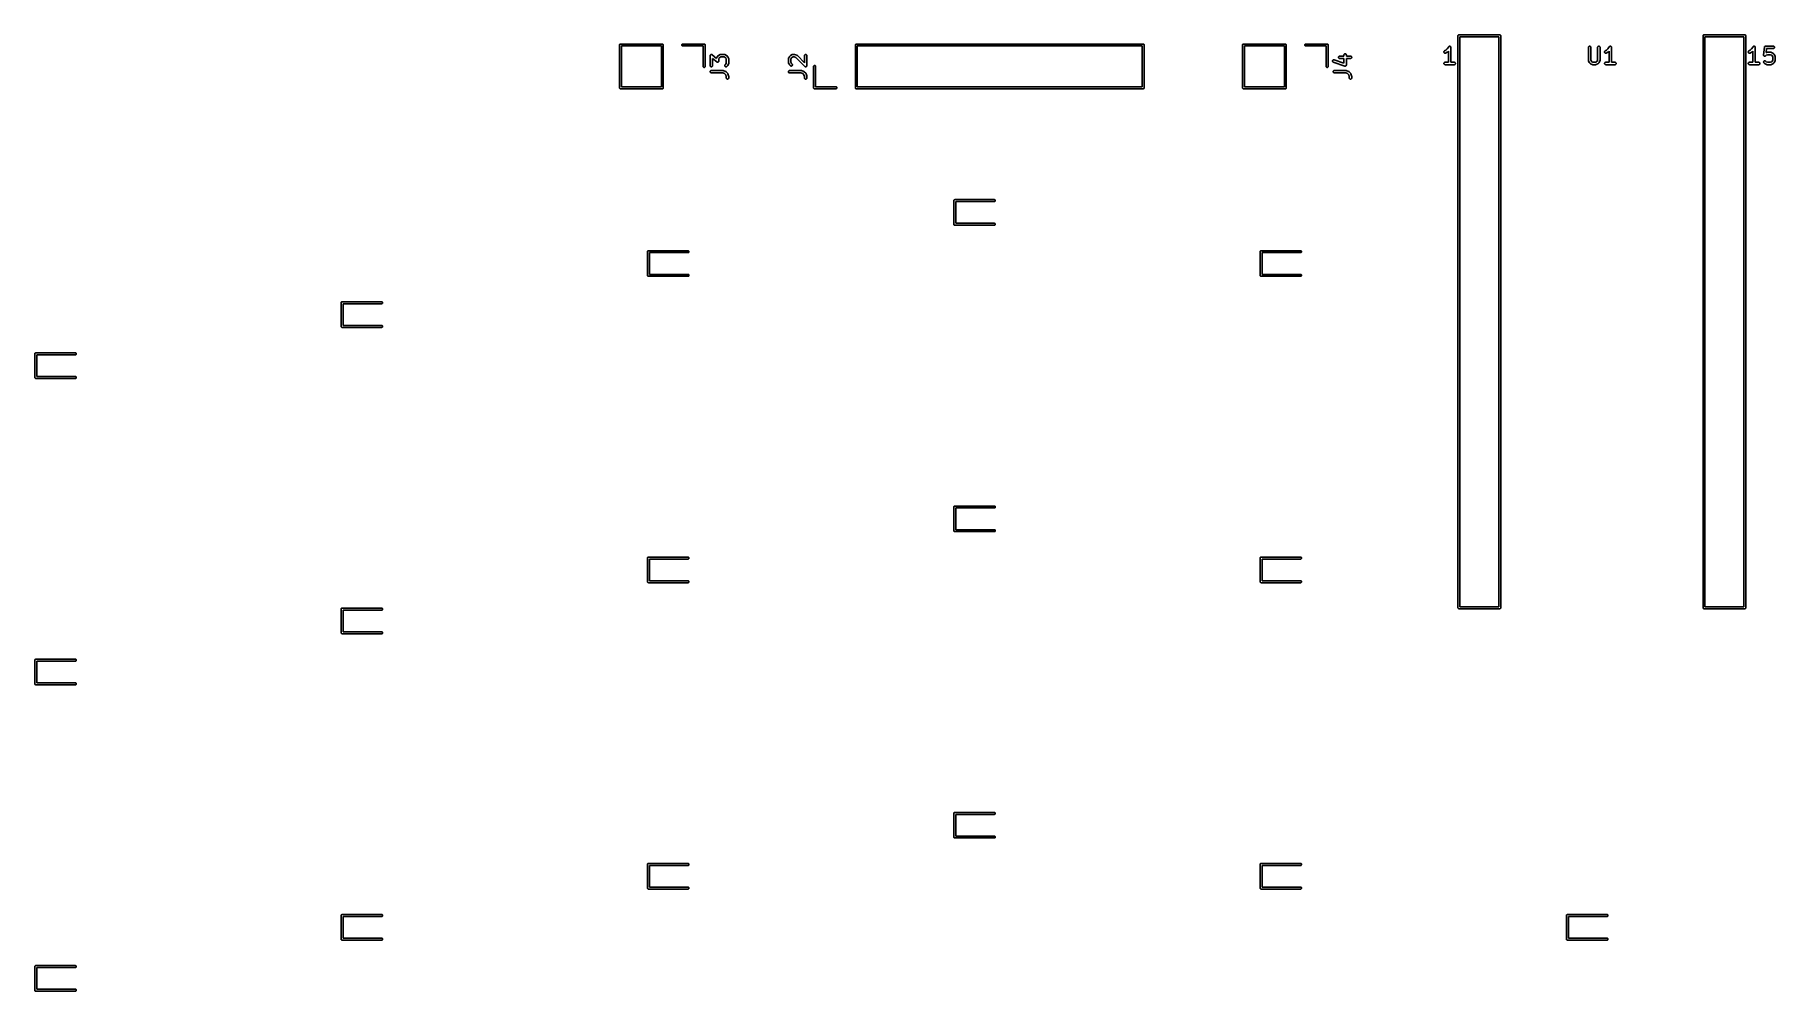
# Model space of a CAD drawing. Extents: x 1.51 to 5.77, y -3.71 to -1.37.
import ezdxf

# ---------------------------------------------------------------- set-up
doc = ezdxf.new("R2010")
doc.units = 0
doc.header["$MEASUREMENT"] = 0
doc.layers.add('BLACK', color=7, linetype='CONTINUOUS')

msp = doc.modelspace()

# ---------------------------------------------------------------- linework, layer by layer
at = {"layer": 'BLACK', "linetype": 'CONTINUOUS'}
for p, q in [((2.94508, -1.39761), (2.94513, -1.39715)), ((2.94509, -1.39773), (2.94508, -1.39761)), ((2.94509, -1.50222), (2.94509, -1.39773)), ((2.94513, -1.39715), (2.94526, -1.39671)), ((2.94526, -1.39671), (2.94548, -1.3963)), ((2.94548, -1.3963), (2.94577, -1.39594)), ((2.94577, -1.39594), (2.94613, -1.39564)), ((2.94613, -1.39564), (2.94654, -1.39542)), ((2.94654, -1.39542), (2.94699, -1.39529)), ((2.94699, -1.39529), (2.94734, -1.39525)), ((2.94734, -1.39525), (2.94745, -1.39524)), ((2.94745, -1.39524), (2.94757, -1.39525)), ((2.94757, -1.39525), (3.0497, -1.39525)), ((2.94982, -1.39998), (2.94982, -1.49998)), ((3.04745, -1.39998), (2.94982, -1.39998)), ((3.04745, -1.49998), (3.04745, -1.39998)), ((3.0497, -1.39525), (3.04982, -1.39524)), ((3.04982, -1.39524), (3.04993, -1.39525)), ((3.04993, -1.39525), (3.04993, -1.39525)), ((3.04993, -1.39525), (3.05028, -1.39529)), ((3.05028, -1.39529), (3.05072, -1.39542)), ((3.05072, -1.39542), (3.05113, -1.39564)), ((3.05113, -1.39564), (3.05149, -1.39594)), ((3.05149, -1.39594), (3.05179, -1.3963)), ((3.05179, -1.3963), (3.05201, -1.39671)), ((3.05201, -1.39671), (3.05214, -1.39715)), ((3.05214, -1.39715), (3.05219, -1.39761)), ((3.05219, -1.39761), (3.05218, -1.39773)), ((3.05218, -1.39773), (3.05218, -1.50222)), ((3.09744, -1.39761), (3.09749, -1.39715)), ((3.09749, -1.39808), (3.09744, -1.39761)), ((3.09749, -1.39715), (3.09762, -1.39671)), ((3.09762, -1.39852), (3.09749, -1.39808)), ((3.09762, -1.39671), (3.09784, -1.3963)), ((3.09784, -1.39893), (3.09762, -1.39852)), ((3.09784, -1.3963), (3.09814, -1.39594)), ((3.09814, -1.39929), (3.09784, -1.39893)), ((3.09814, -1.39594), (3.0985, -1.39564)), ((3.0985, -1.39959), (3.09814, -1.39929)), ((3.0985, -1.39564), (3.09891, -1.39542)), ((3.09891, -1.39981), (3.0985, -1.39959)), ((3.09891, -1.39542), (3.09935, -1.39529)), ((3.09935, -1.39994), (3.09891, -1.39981)), ((3.09935, -1.39529), (3.0997, -1.39525)), ((3.0997, -1.39998), (3.09935, -1.39994)), ((3.0997, -1.39525), (3.15206, -1.39525)), ((3.14982, -1.39998), (3.0997, -1.39998)), ((3.14982, -1.45009), (3.14982, -1.39998)), ((3.15206, -1.39525), (3.15218, -1.39524)), ((3.15218, -1.39524), (3.15229, -1.39525)), ((3.15229, -1.39525), (3.15229, -1.39525)), ((3.15229, -1.39525), (3.15264, -1.39529)), ((3.15264, -1.39529), (3.15309, -1.39542)), ((3.15309, -1.39542), (3.1535, -1.39564)), ((3.1535, -1.39564), (3.15386, -1.39594)), ((3.15386, -1.39594), (3.15415, -1.3963)), ((3.15415, -1.3963), (3.15437, -1.39671)), ((3.15437, -1.39671), (3.15451, -1.39715)), ((3.15451, -1.39715), (3.15455, -1.39761)), ((3.15455, -1.39761), (3.15454, -1.39773)), ((3.15454, -1.39773), (3.15454, -1.45009)), ((3.52242, -1.39761), (3.52246, -1.39715)), ((3.52243, -1.39773), (3.52242, -1.39761)), ((3.52243, -1.50222), (3.52243, -1.39773)), ((3.52246, -1.39715), (3.5226, -1.39671)), ((3.5226, -1.39671), (3.52282, -1.3963)), ((3.52282, -1.3963), (3.52311, -1.39594)), ((3.52311, -1.39594), (3.52347, -1.39564)), ((3.52347, -1.39564), (3.52388, -1.39542)), ((3.52388, -1.39542), (3.52433, -1.39529)), ((3.52433, -1.39529), (3.52468, -1.39525)), ((3.52468, -1.39525), (3.52479, -1.39524)), ((3.52468, -1.39525), (3.52468, -1.39525)), ((3.52479, -1.39524), (3.52491, -1.39525)), ((3.52491, -1.39525), (4.22704, -1.39525)), ((3.52715, -1.39998), (3.52715, -1.49998)), ((4.22479, -1.39998), (3.52715, -1.39998)), ((4.22479, -1.49998), (4.22479, -1.39998)), ((4.22704, -1.39525), (4.22715, -1.39524)), ((4.22715, -1.39524), (4.22727, -1.39525)), ((4.22727, -1.39525), (4.22762, -1.39529)), ((4.22762, -1.39529), (4.22806, -1.39542)), ((4.22806, -1.39542), (4.22847, -1.39564)), ((4.22847, -1.39564), (4.22883, -1.39594)), ((4.22883, -1.39594), (4.22913, -1.3963)), ((4.22913, -1.3963), (4.22935, -1.39671)), ((4.22935, -1.39671), (4.22948, -1.39715)), ((4.22948, -1.39715), (4.22953, -1.39761)), ((4.22953, -1.39761), (4.22952, -1.39773)), ((4.22952, -1.39773), (4.22952, -1.50222)), ((4.47026, -1.39764), (4.47031, -1.39717)), ((4.47028, -1.39775), (4.47026, -1.39764)), ((4.47028, -1.50225), (4.47028, -1.39775)), ((4.47031, -1.39717), (4.47044, -1.39673)), ((4.47044, -1.39673), (4.47066, -1.39632)), ((4.47066, -1.39632), (4.47096, -1.39596)), ((4.47096, -1.39596), (4.47132, -1.39566)), ((4.47132, -1.39566), (4.47173, -1.39544)), ((4.47173, -1.39544), (4.47217, -1.39531)), ((4.47217, -1.39531), (4.47252, -1.39528)), ((4.47252, -1.39528), (4.47264, -1.39526)), ((4.47264, -1.39526), (4.47275, -1.39528)), ((4.47275, -1.39528), (4.57488, -1.39528)), ((4.475, -1.4), (4.475, -1.5)), ((4.57264, -1.4), (4.475, -1.4)), ((4.57264, -1.5), (4.57264, -1.4)), ((4.57488, -1.39528), (4.575, -1.39526)), ((4.575, -1.39526), (4.57512, -1.39528)), ((4.57512, -1.39528), (4.57512, -1.39528)), ((4.57512, -1.39528), (4.57546, -1.39531)), ((4.57546, -1.39531), (4.57591, -1.39544)), ((4.57591, -1.39544), (4.57632, -1.39566)), ((4.57632, -1.39566), (4.57668, -1.39596)), ((4.57668, -1.39596), (4.57697, -1.39632)), ((4.57697, -1.39632), (4.57719, -1.39673)), ((4.57719, -1.39673), (4.57733, -1.39717)), ((4.57733, -1.39717), (4.57737, -1.39764)), ((4.57737, -1.39764), (4.57736, -1.39775)), ((4.57736, -1.39775), (4.57736, -1.50225)), ((4.62263, -1.39764), (4.62267, -1.39717)), ((4.62267, -1.3981), (4.62263, -1.39764)), ((4.62267, -1.39717), (4.62281, -1.39673)), ((4.62281, -1.39855), (4.62267, -1.3981)), ((4.62281, -1.39673), (4.62303, -1.39632)), ((4.62303, -1.39896), (4.62281, -1.39855)), ((4.62303, -1.39632), (4.62332, -1.39596)), ((4.62332, -1.39932), (4.62303, -1.39896)), ((4.62332, -1.39596), (4.62368, -1.39566)), ((4.62368, -1.39961), (4.62332, -1.39932)), ((4.62368, -1.39566), (4.62409, -1.39544)), ((4.62409, -1.39983), (4.62368, -1.39961)), ((4.62409, -1.39544), (4.62454, -1.39531)), ((4.62454, -1.39997), (4.62409, -1.39983)), ((4.62454, -1.39531), (4.62488, -1.39528)), ((4.62488, -1.4), (4.62454, -1.39997)), ((4.62488, -1.39528), (4.67725, -1.39528)), ((4.675, -1.4), (4.62488, -1.4)), ((4.675, -1.45012), (4.675, -1.4)), ((4.67725, -1.39528), (4.67736, -1.39526)), ((4.67736, -1.39526), (4.67748, -1.39528)), ((4.67748, -1.39528), (4.67748, -1.39528)), ((4.67748, -1.39528), (4.67783, -1.39531)), ((4.67783, -1.39531), (4.67827, -1.39544)), ((4.67827, -1.39544), (4.67868, -1.39566)), ((4.67868, -1.39566), (4.67904, -1.39596)), ((4.67904, -1.39596), (4.67934, -1.39632)), ((4.67934, -1.39632), (4.67956, -1.39673)), ((4.67956, -1.39673), (4.67969, -1.39717)), ((4.67969, -1.39717), (4.67974, -1.39764)), ((4.67974, -1.39764), (4.67972, -1.39775)), ((4.67972, -1.39775), (4.67972, -1.45012)), ((4.97137, -1.40718), (4.97496, -1.4018)), ((4.97496, -1.4018), (4.97498, -1.40177)), ((4.97498, -1.40177), (4.97517, -1.40154)), ((4.97498, -1.40177), (4.97498, -1.40177)), ((4.97498, -1.40177), (4.97498, -1.40177)), ((4.97498, -1.40177), (4.97498, -1.40177)), ((4.97517, -1.40154), (4.97535, -1.40133)), ((4.97535, -1.40133), (4.97558, -1.40114)), ((4.97535, -1.40133), (4.97535, -1.40133)), ((4.97535, -1.40133), (4.97535, -1.40133)), ((4.97558, -1.40114), (4.9758, -1.40097)), ((4.9758, -1.40097), (4.97607, -1.40083)), ((4.9758, -1.40097), (4.9758, -1.40097)), ((4.9758, -1.40097), (4.9758, -1.40097)), ((4.97607, -1.40083), (4.97631, -1.4007)), ((4.97631, -1.4007), (4.9766, -1.40062)), ((4.97631, -1.4007), (4.97631, -1.4007)), ((4.97631, -1.4007), (4.97631, -1.4007)), ((4.9766, -1.40062), (4.97686, -1.40054)), ((4.97686, -1.40054), (4.97686, -1.40054)), ((4.97686, -1.40054), (4.97687, -1.40054)), ((4.97687, -1.40054), (4.97715, -1.40051)), ((4.97715, -1.40051), (4.97743, -1.40049)), ((4.97743, -1.40049), (4.97744, -1.40049)), ((4.97744, -1.40049), (4.97744, -1.40049)), ((4.97744, -1.40049), (4.97773, -1.40052)), ((4.97773, -1.40052), (4.97801, -1.40055)), ((4.97801, -1.40055), (4.97801, -1.40055)), ((4.97801, -1.40055), (4.97801, -1.40055)), ((4.97801, -1.40055), (4.9783, -1.40064)), ((4.9783, -1.40064), (4.97856, -1.40072)), ((4.97856, -1.40072), (4.97856, -1.40072)), ((4.97856, -1.40072), (4.97856, -1.40072)), ((4.97856, -1.40072), (4.97882, -1.40086)), ((4.97882, -1.40086), (4.97906, -1.40099)), ((4.97906, -1.40099), (4.97907, -1.40099)), ((4.97907, -1.40099), (4.97907, -1.40099)), ((4.97907, -1.40099), (4.97929, -1.40118)), ((4.97929, -1.40118), (4.97951, -1.40136)), ((4.97951, -1.40136), (4.97951, -1.40136)), ((4.97951, -1.40136), (4.97951, -1.40136)), ((4.97951, -1.40136), (4.9797, -1.4016)), ((4.9797, -1.4016), (4.97987, -1.40181)), ((4.97987, -1.40181), (4.97987, -1.40181)), ((4.97987, -1.40181), (4.97988, -1.40181)), ((4.97988, -1.40181), (4.98002, -1.40208)), ((4.98002, -1.40208), (4.98014, -1.40231)), ((4.98014, -1.40231), (4.98014, -1.40232)), ((4.98014, -1.40232), (4.98015, -1.40232)), ((4.98015, -1.40232), (4.98023, -1.4026)), ((4.98023, -1.4026), (4.98031, -1.40287)), ((4.98031, -1.40287), (4.98031, -1.40287)), ((4.98031, -1.40287), (4.98031, -1.40287)), ((4.98031, -1.40287), (4.98034, -1.40316)), ((4.98034, -1.40316), (4.98037, -1.40344)), ((4.98037, -1.40344), (4.98037, -1.43986)), ((4.99763, -1.375), (4.99767, -1.37454)), ((4.99764, -1.37512), (4.99763, -1.375)), ((4.99764, -2.77488), (4.99764, -1.37512)), ((4.99767, -1.37454), (4.99781, -1.37409)), ((4.99781, -1.37409), (4.99803, -1.37368)), ((4.99803, -1.37368), (4.99832, -1.37332)), ((4.99832, -1.37332), (4.99868, -1.37303)), ((4.99868, -1.37303), (4.99909, -1.37281)), ((4.99909, -1.37281), (4.99954, -1.37267)), ((4.99954, -1.37267), (4.99988, -1.37264)), ((4.99988, -1.37264), (5, -1.37263)), ((4.99988, -1.37264), (4.99988, -1.37264)), ((5, -1.37263), (5.00012, -1.37264)), ((5.00012, -1.37264), (5.09988, -1.37264)), ((5.00236, -1.37736), (5.00236, -2.77264)), ((5.09764, -1.37736), (5.00236, -1.37736)), ((5.09764, -2.77264), (5.09764, -1.37736)), ((5.09988, -1.37264), (5.1, -1.37263)), ((5.1, -1.37263), (5.10012, -1.37264)), ((5.10012, -1.37264), (5.10012, -1.37264)), ((5.10012, -1.37264), (5.10046, -1.37267)), ((5.10046, -1.37267), (5.10091, -1.37281)), ((5.10091, -1.37281), (5.10132, -1.37303)), ((5.10132, -1.37303), (5.10168, -1.37332)), ((5.10168, -1.37332), (5.10197, -1.37368)), ((5.10197, -1.37368), (5.10219, -1.37409)), ((5.10219, -1.37409), (5.10233, -1.37454)), ((5.10233, -1.37454), (5.10237, -1.375)), ((5.10237, -1.375), (5.10236, -1.37512)), ((5.10236, -1.37512), (5.10236, -2.77488)), ((5.31705, -1.4034), (5.31712, -1.40283)), ((5.31705, -1.40344), (5.31705, -1.4034)), ((5.31705, -1.43531), (5.31705, -1.40344)), ((5.31712, -1.40283), (5.31729, -1.40228)), ((5.31729, -1.40228), (5.31757, -1.40177)), ((5.31757, -1.40177), (5.31794, -1.40133)), ((5.31794, -1.40133), (5.31839, -1.40097)), ((5.31839, -1.40097), (5.3189, -1.4007)), ((5.3189, -1.4007), (5.31945, -1.40054)), ((5.31945, -1.40054), (5.32002, -1.40049)), ((5.32002, -1.40049), (5.3206, -1.40055)), ((5.3206, -1.40055), (5.32115, -1.40072)), ((5.32115, -1.40072), (5.32165, -1.40099)), ((5.32165, -1.40099), (5.3221, -1.40136)), ((5.3221, -1.40136), (5.32246, -1.40181)), ((5.32246, -1.40181), (5.32273, -1.40231)), ((5.32273, -1.40231), (5.3229, -1.40287)), ((5.3229, -1.40287), (5.32296, -1.40344)), ((5.32296, -1.40344), (5.32296, -1.43461)), ((5.33955, -1.4034), (5.33961, -1.40283)), ((5.33955, -1.40344), (5.33955, -1.4034)), ((5.33955, -1.43461), (5.33955, -1.40344)), ((5.33961, -1.40283), (5.33979, -1.40228)), ((5.33979, -1.40228), (5.34006, -1.40177)), ((5.34006, -1.40177), (5.34043, -1.40133)), ((5.34043, -1.40133), (5.34088, -1.40097)), ((5.34088, -1.40097), (5.34139, -1.4007)), ((5.34139, -1.4007), (5.34195, -1.40054)), ((5.34195, -1.40054), (5.34252, -1.40049)), ((5.34252, -1.40049), (5.34309, -1.40055)), ((5.34309, -1.40055), (5.34365, -1.40072)), ((5.34365, -1.40072), (5.34415, -1.40099)), ((5.34415, -1.40099), (5.3446, -1.40136)), ((5.3446, -1.40136), (5.34496, -1.40181)), ((5.34496, -1.40181), (5.34523, -1.40231)), ((5.34523, -1.40231), (5.3454, -1.40287)), ((5.3454, -1.40287), (5.34545, -1.40344)), ((5.34545, -1.40344), (5.34545, -1.43531)), ((5.36458, -1.40718), (5.36817, -1.4018)), ((5.36817, -1.4018), (5.36819, -1.40177)), ((5.36819, -1.40177), (5.36838, -1.40154)), ((5.36819, -1.40177), (5.36819, -1.40177)), ((5.36819, -1.40177), (5.36819, -1.40177)), ((5.36819, -1.40177), (5.36819, -1.40177)), ((5.36838, -1.40154), (5.36856, -1.40133)), ((5.36856, -1.40133), (5.36879, -1.40114)), ((5.36856, -1.40133), (5.36856, -1.40133)), ((5.36856, -1.40133), (5.36856, -1.40133)), ((5.36879, -1.40114), (5.36901, -1.40097)), ((5.36901, -1.40097), (5.36928, -1.40083)), ((5.36901, -1.40097), (5.36901, -1.40097)), ((5.36901, -1.40097), (5.36901, -1.40097)), ((5.36928, -1.40083), (5.36952, -1.4007)), ((5.36952, -1.4007), (5.36981, -1.40062)), ((5.36952, -1.4007), (5.36952, -1.4007)), ((5.36952, -1.4007), (5.36952, -1.4007)), ((5.36981, -1.40062), (5.37007, -1.40054)), ((5.37007, -1.40054), (5.37036, -1.40051)), ((5.37007, -1.40054), (5.37007, -1.40054)), ((5.37007, -1.40054), (5.37007, -1.40054)), ((5.37036, -1.40051), (5.37064, -1.40049)), ((5.37064, -1.40049), (5.37065, -1.40049)), ((5.37065, -1.40049), (5.37065, -1.40049)), ((5.37065, -1.40049), (5.37094, -1.40052)), ((5.37094, -1.40052), (5.37122, -1.40055)), ((5.37122, -1.40055), (5.37122, -1.40055)), ((5.37122, -1.40055), (5.37122, -1.40055)), ((5.37122, -1.40055), (5.37151, -1.40064)), ((5.37151, -1.40064), (5.37177, -1.40072)), ((5.37177, -1.40072), (5.37177, -1.40072)), ((5.37177, -1.40072), (5.37177, -1.40072)), ((5.37177, -1.40072), (5.37203, -1.40086)), ((5.37203, -1.40086), (5.37227, -1.40099)), ((5.37227, -1.40099), (5.37228, -1.40099)), ((5.37228, -1.40099), (5.37228, -1.40099)), ((5.37228, -1.40099), (5.3725, -1.40118)), ((5.3725, -1.40118), (5.37272, -1.40136)), ((5.37272, -1.40136), (5.37272, -1.40136)), ((5.37272, -1.40136), (5.37272, -1.40136)), ((5.37272, -1.40136), (5.37291, -1.4016)), ((5.37291, -1.4016), (5.37308, -1.40181)), ((5.37308, -1.40181), (5.37308, -1.40181)), ((5.37308, -1.40181), (5.37308, -1.40181)), ((5.37308, -1.40181), (5.37323, -1.40208)), ((5.37323, -1.40208), (5.37335, -1.40231)), ((5.37335, -1.40231), (5.37335, -1.40232)), ((5.37335, -1.40232), (5.37335, -1.40232)), ((5.37335, -1.40232), (5.37344, -1.4026)), ((5.37344, -1.4026), (5.37352, -1.40287)), ((5.37352, -1.40287), (5.37352, -1.40287)), ((5.37352, -1.40287), (5.37352, -1.40287)), ((5.37352, -1.40287), (5.37355, -1.40316)), ((5.37355, -1.40316), (5.37358, -1.40344)), ((5.37358, -1.40344), (5.37358, -1.43986)), ((5.59763, -1.375), (5.59767, -1.37454)), ((5.59764, -1.37512), (5.59763, -1.375)), ((5.59764, -2.77488), (5.59764, -1.37512)), ((5.59767, -1.37454), (5.59781, -1.37409)), ((5.59781, -1.37409), (5.59803, -1.37368)), ((5.59803, -1.37368), (5.59832, -1.37332)), ((5.59832, -1.37332), (5.59868, -1.37303)), ((5.59868, -1.37303), (5.59909, -1.37281)), ((5.59909, -1.37281), (5.59954, -1.37267)), ((5.59954, -1.37267), (5.59988, -1.37264)), ((5.59988, -1.37264), (5.6, -1.37263)), ((5.59988, -1.37264), (5.59988, -1.37264)), ((5.6, -1.37263), (5.60012, -1.37264)), ((5.60012, -1.37264), (5.69988, -1.37264)), ((5.60236, -1.37736), (5.60236, -2.77264)), ((5.69764, -1.37736), (5.60236, -1.37736)), ((5.69764, -2.77264), (5.69764, -1.37736)), ((5.69988, -1.37264), (5.7, -1.37263)), ((5.7, -1.37263), (5.70012, -1.37264)), ((5.70012, -1.37264), (5.70012, -1.37264)), ((5.70012, -1.37264), (5.70046, -1.37267)), ((5.70046, -1.37267), (5.70091, -1.37281)), ((5.70091, -1.37281), (5.70132, -1.37303)), ((5.70132, -1.37303), (5.70168, -1.37332)), ((5.70168, -1.37332), (5.70197, -1.37368)), ((5.70197, -1.37368), (5.70219, -1.37409)), ((5.70219, -1.37409), (5.70233, -1.37454)), ((5.70233, -1.37454), (5.70237, -1.375)), ((5.70237, -1.375), (5.70236, -1.37512)), ((5.70236, -1.37512), (5.70236, -2.77488)), ((5.71654, -1.40718), (5.72013, -1.4018)), ((5.72013, -1.4018), (5.72015, -1.40177)), ((5.72015, -1.40177), (5.72035, -1.40154)), ((5.72015, -1.40177), (5.72015, -1.40177)), ((5.72015, -1.40177), (5.72015, -1.40177)), ((5.72015, -1.40177), (5.72015, -1.40177)), ((5.72035, -1.40154), (5.72052, -1.40133)), ((5.72052, -1.40133), (5.72075, -1.40114)), ((5.72052, -1.40133), (5.72052, -1.40133)), ((5.72052, -1.40133), (5.72052, -1.40133)), ((5.72075, -1.40114), (5.72097, -1.40097)), ((5.72097, -1.40097), (5.72124, -1.40083)), ((5.72097, -1.40097), (5.72097, -1.40097)), ((5.72097, -1.40097), (5.72097, -1.40097)), ((5.72124, -1.40083), (5.72148, -1.4007)), ((5.72148, -1.4007), (5.72177, -1.40062)), ((5.72148, -1.4007), (5.72148, -1.4007)), ((5.72148, -1.4007), (5.72148, -1.4007)), ((5.72177, -1.40062), (5.72203, -1.40054)), ((5.72203, -1.40054), (5.72204, -1.40054)), ((5.72204, -1.40054), (5.72232, -1.40051)), ((5.72204, -1.40054), (5.72204, -1.40054)), ((5.72232, -1.40051), (5.72261, -1.40049)), ((5.72261, -1.40049), (5.72261, -1.40049)), ((5.72261, -1.40049), (5.72291, -1.40052)), ((5.72261, -1.40049), (5.72261, -1.40049)), ((5.72291, -1.40052), (5.72318, -1.40055)), ((5.72318, -1.40055), (5.72318, -1.40055)), ((5.72318, -1.40055), (5.72318, -1.40055)), ((5.72318, -1.40055), (5.72347, -1.40064)), ((5.72347, -1.40064), (5.72373, -1.40072)), ((5.72373, -1.40072), (5.72373, -1.40072)), ((5.72373, -1.40072), (5.72373, -1.40072)), ((5.72373, -1.40072), (5.72399, -1.40086)), ((5.72399, -1.40086), (5.72424, -1.40099)), ((5.72424, -1.40099), (5.72424, -1.40099)), ((5.72424, -1.40099), (5.72424, -1.40099)), ((5.72424, -1.40099), (5.72446, -1.40118)), ((5.72446, -1.40118), (5.72468, -1.40136)), ((5.72468, -1.40136), (5.72468, -1.40136)), ((5.72468, -1.40136), (5.72468, -1.40136)), ((5.72468, -1.40136), (5.72488, -1.4016)), ((5.72488, -1.4016), (5.72505, -1.40181)), ((5.72505, -1.40181), (5.72505, -1.40181)), ((5.72505, -1.40181), (5.72505, -1.40181)), ((5.72505, -1.40181), (5.72519, -1.40208)), ((5.72519, -1.40208), (5.72532, -1.40231)), ((5.72532, -1.40231), (5.72532, -1.40232)), ((5.72532, -1.40232), (5.72532, -1.40232)), ((5.72532, -1.40232), (5.7254, -1.4026)), ((5.7254, -1.4026), (5.72548, -1.40287)), ((5.72548, -1.40287), (5.72548, -1.40287)), ((5.72548, -1.40287), (5.72548, -1.40287)), ((5.72548, -1.40287), (5.72551, -1.40316)), ((5.72551, -1.40316), (5.72554, -1.40344)), ((5.72554, -1.40344), (5.72554, -1.43986)), ((5.74589, -1.42189), (5.74777, -1.40315)), ((5.74777, -1.40311), (5.7478, -1.40298)), ((5.74777, -1.40315), (5.74777, -1.40311)), ((5.7478, -1.40298), (5.74782, -1.40285)), ((5.74782, -1.40285), (5.74786, -1.4027)), ((5.74786, -1.4027), (5.74789, -1.40254)), ((5.74789, -1.40254), (5.74795, -1.40242)), ((5.74795, -1.40242), (5.74799, -1.4023)), ((5.74799, -1.4023), (5.74806, -1.40216)), ((5.74806, -1.40216), (5.74812, -1.40201)), ((5.74812, -1.40201), (5.7482, -1.4019)), ((5.7482, -1.4019), (5.74826, -1.40179)), ((5.74826, -1.40179), (5.74836, -1.40167)), ((5.74836, -1.40167), (5.74845, -1.40154)), ((5.74845, -1.40154), (5.74854, -1.40145)), ((5.74854, -1.40145), (5.74863, -1.40134)), ((5.74863, -1.40134), (5.74875, -1.40125)), ((5.74875, -1.40125), (5.74886, -1.40114)), ((5.74886, -1.40114), (5.74897, -1.40106)), ((5.74897, -1.40106), (5.74907, -1.40098)), ((5.74907, -1.40098), (5.74921, -1.40091)), ((5.74921, -1.40091), (5.74934, -1.40082)), ((5.74934, -1.40082), (5.74947, -1.40077)), ((5.74947, -1.40077), (5.74958, -1.40071)), ((5.74958, -1.40071), (5.74973, -1.40066)), ((5.74973, -1.40066), (5.74988, -1.40061)), ((5.74988, -1.40061), (5.75001, -1.40058)), ((5.75001, -1.40058), (5.75013, -1.40054)), ((5.75013, -1.40054), (5.75029, -1.40053)), ((5.75029, -1.40053), (5.75045, -1.4005)), ((5.75045, -1.4005), (5.75058, -1.4005)), ((5.75058, -1.4005), (5.75071, -1.40049)), ((5.75071, -1.40049), (5.76946, -1.40049)), ((5.76946, -1.40049), (5.7695, -1.40049)), ((5.7695, -1.40049), (5.77007, -1.40055)), ((5.77007, -1.40055), (5.77062, -1.40073)), ((5.77109, -1.4059), (5.77058, -1.40617)), ((5.77062, -1.40073), (5.77112, -1.401)), ((5.77154, -1.40554), (5.77109, -1.4059)), ((5.77112, -1.401), (5.77156, -1.40137)), ((5.7719, -1.40509), (5.77154, -1.40554)), ((5.77156, -1.40137), (5.77193, -1.40182)), ((5.77218, -1.40458), (5.7719, -1.40509)), ((5.77193, -1.40182), (5.77219, -1.40233)), ((5.77235, -1.40403), (5.77218, -1.40458)), ((5.77219, -1.40233), (5.77236, -1.40289)), ((5.77241, -1.40346), (5.77235, -1.40403)), ((5.77236, -1.40289), (5.77241, -1.40346)), ((3.16703, -1.42373), (3.16704, -1.42369)), ((3.16703, -1.4481), (3.16703, -1.42373)), ((3.16709, -1.44867), (3.16703, -1.4481)), ((3.16704, -1.42369), (3.16706, -1.4235)), ((3.16706, -1.42332), (3.16709, -1.42322)), ((3.16706, -1.4235), (3.16706, -1.42332)), ((3.16709, -1.42322), (3.1671, -1.42312)), ((3.16726, -1.44923), (3.16709, -1.44867)), ((3.1671, -1.42312), (3.16716, -1.42294)), ((3.16716, -1.42294), (3.1672, -1.42276)), ((3.1672, -1.42276), (3.16724, -1.42266)), ((3.16724, -1.42266), (3.16727, -1.42257)), ((3.16727, -1.42257), (3.16736, -1.4224)), ((3.16736, -1.4224), (3.16744, -1.42224)), ((3.16744, -1.42224), (3.1675, -1.42215)), ((3.1675, -1.42215), (3.16755, -1.42206)), ((3.16755, -1.42206), (3.16767, -1.42192)), ((3.16767, -1.42192), (3.16778, -1.42177)), ((3.16778, -1.42177), (3.16786, -1.4217)), ((3.16786, -1.4217), (3.16792, -1.42162)), ((3.16792, -1.42162), (3.16807, -1.4215)), ((3.16807, -1.4215), (3.1682, -1.42138)), ((3.1682, -1.42138), (3.16829, -1.42132)), ((3.16829, -1.42132), (3.16837, -1.42126)), ((3.16837, -1.42126), (3.16853, -1.42117)), ((3.16853, -1.42117), (3.16869, -1.42108)), ((3.16869, -1.42108), (3.16879, -1.42104)), ((3.16879, -1.42104), (3.16888, -1.42099)), ((3.16888, -1.42099), (3.16906, -1.42094)), ((3.16906, -1.42094), (3.16923, -1.42087)), ((3.16923, -1.42087), (3.16933, -1.42086)), ((3.16933, -1.42086), (3.16943, -1.42083)), ((3.16943, -1.42083), (3.16962, -1.42081)), ((3.16962, -1.42081), (3.1698, -1.42078)), ((3.1698, -1.42078), (3.16991, -1.42079)), ((3.16991, -1.42079), (3.17001, -1.42078)), ((3.17001, -1.42078), (3.17019, -1.4208)), ((3.17019, -1.4208), (3.17038, -1.4208)), ((3.17038, -1.4208), (3.17048, -1.42083)), ((3.17048, -1.42083), (3.17058, -1.42084)), ((3.17058, -1.42084), (3.17076, -1.42089)), ((3.17076, -1.42089), (3.17094, -1.42093)), ((3.17094, -1.42093), (3.17103, -1.42098)), ((3.17103, -1.42098), (3.17113, -1.42101)), ((3.17113, -1.42101), (3.17129, -1.4211)), ((3.17129, -1.4211), (3.17146, -1.42117)), ((3.17146, -1.42117), (3.17155, -1.42123)), ((3.17155, -1.42123), (3.17164, -1.42128)), ((3.17164, -1.42128), (3.17178, -1.4214)), ((3.17178, -1.4214), (3.17193, -1.42151)), ((3.17193, -1.42151), (3.18214, -1.43044)), ((3.17294, -1.44814), (3.17288, -1.44871)), ((3.18304, -1.43907), (3.17294, -1.43024)), ((3.17294, -1.43024), (3.17294, -1.4481)), ((3.17294, -1.4481), (3.17294, -1.44814)), ((3.18214, -1.43044), (3.18221, -1.43026)), ((3.18221, -1.43026), (3.18227, -1.43006)), ((3.18227, -1.43006), (3.18231, -1.42999)), ((3.18231, -1.42999), (3.18234, -1.42991)), ((3.18234, -1.42991), (3.18422, -1.42616)), ((3.18319, -1.43918), (3.18304, -1.43907)), ((3.18333, -1.4393), (3.18319, -1.43918)), ((3.18343, -1.43935), (3.18333, -1.4393)), ((3.18351, -1.43941), (3.18343, -1.43935)), ((3.18368, -1.43949), (3.18351, -1.43941)), ((3.18384, -1.43957), (3.18368, -1.43949)), ((3.18394, -1.43961), (3.18384, -1.43957)), ((3.18403, -1.43965), (3.18394, -1.43961)), ((3.18422, -1.43969), (3.18403, -1.43965)), ((3.18422, -1.42616), (3.18424, -1.42612)), ((3.18439, -1.43974), (3.18422, -1.43969)), ((3.18424, -1.42612), (3.18433, -1.42598)), ((3.18433, -1.42598), (3.18441, -1.42584)), ((3.1845, -1.43976), (3.18439, -1.43974)), ((3.18441, -1.42584), (3.18448, -1.42574)), ((3.18448, -1.42574), (3.18455, -1.42564)), ((3.1846, -1.43978), (3.1845, -1.43976)), ((3.18455, -1.42564), (3.18467, -1.42552)), ((3.18478, -1.43979), (3.1846, -1.43978)), ((3.18467, -1.42552), (3.18477, -1.42539)), ((3.18477, -1.42539), (3.18665, -1.42352)), ((3.18497, -1.43981), (3.18478, -1.43979)), ((3.18507, -1.4398), (3.18497, -1.43981)), ((3.18517, -1.4398), (3.18507, -1.4398)), ((3.18535, -1.43977), (3.18517, -1.4398)), ((3.18554, -1.43975), (3.18535, -1.43977)), ((3.18564, -1.43972), (3.18554, -1.43975)), ((3.18574, -1.43971), (3.18564, -1.43972)), ((3.18591, -1.43964), (3.18574, -1.43971)), ((3.18609, -1.43959), (3.18591, -1.43964)), ((3.18618, -1.43954), (3.18609, -1.43959)), ((3.18628, -1.43951), (3.18618, -1.43954)), ((3.18644, -1.43941), (3.18628, -1.43951)), ((3.1866, -1.43932), (3.18644, -1.43941)), ((3.18668, -1.43926), (3.1866, -1.43932)), ((3.18665, -1.42352), (3.18668, -1.42349)), ((3.18668, -1.42349), (3.18681, -1.42338)), ((3.18677, -1.4392), (3.18668, -1.43926)), ((3.18691, -1.43908), (3.18677, -1.4392)), ((3.18681, -1.42338), (3.18693, -1.42327)), ((3.18705, -1.43896), (3.18691, -1.43908)), ((3.18693, -1.42327), (3.18703, -1.4232)), ((3.18703, -1.4232), (3.18713, -1.42313)), ((3.18712, -1.43888), (3.18705, -1.43896)), ((3.18719, -1.43881), (3.18712, -1.43888)), ((3.18713, -1.42313), (3.18727, -1.42305)), ((3.1873, -1.43866), (3.18719, -1.43881)), ((3.18727, -1.42305), (3.18741, -1.42296)), ((3.18742, -1.43852), (3.1873, -1.43866)), ((3.18741, -1.42296), (3.19116, -1.42109)), ((3.18747, -1.43843), (3.18742, -1.43852)), ((3.18753, -1.43835), (3.18747, -1.43843)), ((3.18761, -1.43818), (3.18753, -1.43835)), ((3.1877, -1.43802), (3.18761, -1.43818)), ((3.18773, -1.43792), (3.1877, -1.43802)), ((3.18777, -1.43782), (3.18773, -1.43792)), ((3.18782, -1.43764), (3.18777, -1.43782)), ((3.18787, -1.43747), (3.18782, -1.43764)), ((3.18789, -1.43736), (3.18787, -1.43747)), ((3.18791, -1.43726), (3.18789, -1.43736)), ((3.18792, -1.43708), (3.18791, -1.43726)), ((3.18794, -1.43689), (3.18792, -1.43708)), ((3.18929, -1.42923), (3.18794, -1.43193)), ((3.18794, -1.43193), (3.18794, -1.43685)), ((3.18794, -1.43685), (3.18794, -1.43689)), ((3.19048, -1.42803), (3.18929, -1.42923)), ((3.19318, -1.42668), (3.19048, -1.42803)), ((3.19116, -1.42109), (3.1912, -1.42107)), ((3.1912, -1.42107), (3.19128, -1.42104)), ((3.19128, -1.42104), (3.19136, -1.421)), ((3.19136, -1.421), (3.19155, -1.42094)), ((3.19155, -1.42094), (3.19174, -1.42087)), ((3.19174, -1.42087), (3.19183, -1.42086)), ((3.19183, -1.42086), (3.19191, -1.42083)), ((3.19191, -1.42083), (3.19211, -1.42081)), ((3.19211, -1.42081), (3.19231, -1.42078)), ((3.19231, -1.42078), (3.1924, -1.42078)), ((3.1924, -1.42078), (3.19248, -1.42078)), ((3.19248, -1.42078), (3.20186, -1.42078)), ((3.20116, -1.42668), (3.19318, -1.42668)), ((3.20386, -1.42803), (3.20116, -1.42668)), ((3.20186, -1.42078), (3.2019, -1.42078)), ((3.2019, -1.42078), (3.20199, -1.42079)), ((3.20199, -1.42079), (3.20207, -1.42078)), ((3.20207, -1.42078), (3.20227, -1.42082)), ((3.20227, -1.42082), (3.20247, -1.42084)), ((3.20247, -1.42084), (3.20256, -1.42087)), ((3.20256, -1.42087), (3.20264, -1.42088)), ((3.20264, -1.42088), (3.20283, -1.42095)), ((3.20266, -1.44809), (3.20271, -1.44752)), ((3.20271, -1.44866), (3.20266, -1.44809)), ((3.20271, -1.44752), (3.20288, -1.44697)), ((3.20287, -1.44922), (3.20271, -1.44866)), ((3.20283, -1.42095), (3.20302, -1.42102)), ((3.20288, -1.44697), (3.20315, -1.44646)), ((3.20302, -1.42102), (3.2031, -1.42106)), ((3.2031, -1.42106), (3.20318, -1.42109)), ((3.20315, -1.44646), (3.20352, -1.44601)), ((3.20318, -1.42109), (3.20693, -1.42296)), ((3.20352, -1.44601), (3.20506, -1.44448)), ((3.20506, -1.42923), (3.20386, -1.42803)), ((3.20641, -1.43193), (3.20506, -1.42923)), ((3.20506, -1.44448), (3.20641, -1.44178)), ((3.20641, -1.44178), (3.20641, -1.43193)), ((3.20693, -1.42296), (3.20697, -1.42298)), ((3.20697, -1.42298), (3.2071, -1.42307)), ((3.2071, -1.42307), (3.20725, -1.42315)), ((3.20725, -1.42315), (3.20735, -1.42323)), ((3.20735, -1.42323), (3.20745, -1.4233)), ((3.20745, -1.4233), (3.20757, -1.42341)), ((3.20757, -1.42341), (3.2077, -1.42352)), ((3.2077, -1.42352), (3.20957, -1.42539)), ((3.20957, -1.44831), (3.2077, -1.45019)), ((3.20957, -1.42539), (3.2096, -1.42542)), ((3.20968, -1.44819), (3.20957, -1.44831)), ((3.2096, -1.42542), (3.2097, -1.42555)), ((3.20979, -1.44807), (3.20968, -1.44819)), ((3.2097, -1.42555), (3.20982, -1.42567)), ((3.20986, -1.44796), (3.20979, -1.44807)), ((3.20982, -1.42567), (3.20988, -1.42577)), ((3.20994, -1.44787), (3.20986, -1.44796)), ((3.20988, -1.42577), (3.20996, -1.42587)), ((3.21001, -1.44772), (3.20994, -1.44787)), ((3.20996, -1.42587), (3.21004, -1.42602)), ((3.21011, -1.44758), (3.21001, -1.44772)), ((3.21004, -1.42602), (3.21012, -1.42616)), ((3.21012, -1.44755), (3.21011, -1.44758)), ((3.21012, -1.42616), (3.212, -1.42991)), ((3.212, -1.4438), (3.21012, -1.44755)), ((3.212, -1.42991), (3.21202, -1.42994)), ((3.21203, -1.44372), (3.212, -1.4438)), ((3.21202, -1.42994), (3.21205, -1.43003)), ((3.21207, -1.44364), (3.21203, -1.44372)), ((3.21205, -1.43003), (3.21209, -1.4301)), ((3.21213, -1.44345), (3.21207, -1.44364)), ((3.21209, -1.4301), (3.21215, -1.4303)), ((3.21221, -1.44326), (3.21213, -1.44345)), ((3.21215, -1.4303), (3.21222, -1.43049)), ((3.21222, -1.44317), (3.21221, -1.44326)), ((3.21222, -1.43049), (3.21223, -1.43057)), ((3.21225, -1.44309), (3.21222, -1.44317)), ((3.21223, -1.43057), (3.21225, -1.43065)), ((3.21225, -1.43065), (3.21227, -1.43086)), ((3.21227, -1.44289), (3.21225, -1.44309)), ((3.21227, -1.43086), (3.21231, -1.43105)), ((3.2123, -1.44269), (3.21227, -1.44289)), ((3.21231, -1.43105), (3.2123, -1.43114)), ((3.2123, -1.43114), (3.21231, -1.43123)), ((3.21231, -1.44252), (3.2123, -1.4426)), ((3.2123, -1.4426), (3.2123, -1.44269)), ((3.21231, -1.43123), (3.21231, -1.44248)), ((3.21231, -1.44248), (3.21231, -1.44252)), ((3.35855, -1.43101), (3.35859, -1.43081)), ((3.35856, -1.4311), (3.35855, -1.43101)), ((3.35855, -1.43119), (3.35856, -1.4311)), ((3.35855, -1.43123), (3.35855, -1.43119)), ((3.35855, -1.4406), (3.35855, -1.43123)), ((3.35855, -1.44069), (3.35855, -1.4406)), ((3.35855, -1.44078), (3.35855, -1.44069)), ((3.35858, -1.44097), (3.35855, -1.44078)), ((3.3586, -1.44118), (3.35858, -1.44097)), ((3.35859, -1.43081), (3.35861, -1.43061)), ((3.35863, -1.44126), (3.3586, -1.44118)), ((3.35861, -1.43061), (3.35864, -1.43053)), ((3.35864, -1.44134), (3.35863, -1.44126)), ((3.35864, -1.43053), (3.35865, -1.43045)), ((3.35871, -1.44153), (3.35864, -1.44134)), ((3.35865, -1.43045), (3.35872, -1.43026)), ((3.35877, -1.44173), (3.35871, -1.44153)), ((3.35872, -1.43026), (3.35879, -1.43006)), ((3.35881, -1.4418), (3.35877, -1.44173)), ((3.35879, -1.43006), (3.35883, -1.42999)), ((3.35884, -1.44189), (3.35881, -1.4418)), ((3.35883, -1.42999), (3.35886, -1.42991)), ((3.35886, -1.44192), (3.35884, -1.44189)), ((3.35886, -1.42991), (3.36073, -1.42616)), ((3.36073, -1.44567), (3.35886, -1.44192)), ((3.36073, -1.42616), (3.36075, -1.42612)), ((3.36082, -1.44581), (3.36073, -1.44567)), ((3.36075, -1.42612), (3.36084, -1.42598)), ((3.3609, -1.44596), (3.36082, -1.44581)), ((3.36084, -1.42598), (3.36092, -1.42584)), ((3.36097, -1.44606), (3.3609, -1.44596)), ((3.36092, -1.42584), (3.361, -1.42574)), ((3.36104, -1.44616), (3.36097, -1.44606)), ((3.361, -1.42574), (3.36107, -1.42564)), ((3.36115, -1.44628), (3.36104, -1.44616)), ((3.36107, -1.42564), (3.36118, -1.42552)), ((3.36126, -1.44641), (3.36115, -1.44628)), ((3.36118, -1.42552), (3.36129, -1.42539)), ((3.36129, -1.44644), (3.36126, -1.44641)), ((3.36129, -1.42539), (3.36316, -1.42352)), ((3.36316, -1.44831), (3.36129, -1.44644)), ((3.36316, -1.42352), (3.36319, -1.42349)), ((3.36361, -1.44868), (3.36316, -1.44831)), ((3.36319, -1.42349), (3.36332, -1.42338)), ((3.36332, -1.42338), (3.36344, -1.42327)), ((3.36344, -1.42327), (3.36354, -1.4232)), ((3.36354, -1.4232), (3.36364, -1.42313)), ((3.36364, -1.42313), (3.36379, -1.42305)), ((3.36379, -1.42305), (3.36393, -1.42296)), ((3.36393, -1.42296), (3.36768, -1.42109)), ((3.3658, -1.42923), (3.36445, -1.43193)), ((3.36445, -1.43193), (3.36445, -1.4399)), ((3.36445, -1.4399), (3.3658, -1.4426)), ((3.367, -1.42803), (3.3658, -1.42923)), ((3.3658, -1.4426), (3.36734, -1.44414)), ((3.36732, -1.44833), (3.36687, -1.44869)), ((3.3697, -1.42668), (3.367, -1.42803)), ((3.36769, -1.44789), (3.36732, -1.44833)), ((3.36734, -1.44414), (3.36737, -1.44417)), ((3.36737, -1.44417), (3.36773, -1.44462)), ((3.36768, -1.42109), (3.36771, -1.42107)), ((3.36797, -1.44738), (3.36769, -1.44789)), ((3.36771, -1.42107), (3.3678, -1.42104)), ((3.36773, -1.44462), (3.36799, -1.44513)), ((3.3678, -1.42104), (3.36787, -1.421)), ((3.36787, -1.421), (3.36807, -1.42094)), ((3.36814, -1.44683), (3.36797, -1.44738)), ((3.36799, -1.44513), (3.36815, -1.44568)), ((3.36807, -1.42094), (3.36826, -1.42087)), ((3.3682, -1.44626), (3.36814, -1.44683)), ((3.36815, -1.44568), (3.3682, -1.44626)), ((3.36826, -1.42087), (3.36834, -1.42086)), ((3.36834, -1.42086), (3.36842, -1.42083)), ((3.36842, -1.42083), (3.36863, -1.42081)), ((3.36863, -1.42081), (3.36882, -1.42078)), ((3.36882, -1.42078), (3.36891, -1.42078)), ((3.36891, -1.42078), (3.369, -1.42078)), ((3.369, -1.42078), (3.37275, -1.42078)), ((3.37227, -1.42668), (3.3697, -1.42668)), ((3.37678, -1.42818), (3.37227, -1.42668)), ((3.37275, -1.42078), (3.37279, -1.42078)), ((3.37279, -1.42078), (3.37295, -1.4208)), ((3.37295, -1.4208), (3.37312, -1.4208)), ((3.37312, -1.4208), (3.37324, -1.42083)), ((3.37324, -1.42083), (3.37336, -1.42084)), ((3.37336, -1.42084), (3.37352, -1.42089)), ((3.37352, -1.42089), (3.37368, -1.42093)), ((3.37368, -1.42093), (3.37931, -1.4228)), ((3.39878, -1.45019), (3.37678, -1.42818)), ((3.37931, -1.4228), (3.37934, -1.42282)), ((3.37934, -1.42282), (3.37942, -1.42285)), ((3.37942, -1.42285), (3.37951, -1.42288)), ((3.37951, -1.42288), (3.37968, -1.42297)), ((3.37968, -1.42297), (3.37987, -1.42306)), ((3.37987, -1.42306), (3.37994, -1.42311)), ((3.37994, -1.42311), (3.38001, -1.42315)), ((3.38001, -1.42315), (3.38017, -1.42328)), ((3.38017, -1.42328), (3.38033, -1.4234)), ((3.38033, -1.4234), (3.38039, -1.42346)), ((3.38039, -1.42346), (3.38046, -1.42352)), ((3.38046, -1.42352), (3.39792, -1.44097)), ((3.39792, -1.42369), (3.39798, -1.42312)), ((3.39792, -1.42373), (3.39792, -1.42369)), ((3.39792, -1.44097), (3.39792, -1.42373)), ((3.39798, -1.42312), (3.39816, -1.42257)), ((3.39816, -1.42257), (3.39843, -1.42206)), ((3.39843, -1.42206), (3.3988, -1.42162)), ((3.3988, -1.42162), (3.39925, -1.42126)), ((3.39925, -1.42126), (3.39976, -1.42099)), ((3.39976, -1.42099), (3.40032, -1.42083)), ((3.40032, -1.42083), (3.40089, -1.42078)), ((3.40089, -1.42078), (3.40146, -1.42084)), ((3.40146, -1.42084), (3.40201, -1.42101)), ((3.40201, -1.42101), (3.40252, -1.42128)), ((3.40252, -1.42128), (3.40296, -1.42165)), ((3.40296, -1.42165), (3.40333, -1.4221)), ((3.40333, -1.4221), (3.4036, -1.4226)), ((3.4036, -1.4226), (3.40377, -1.42316)), ((3.40379, -1.44843), (3.40376, -1.4487)), ((3.40377, -1.42316), (3.40382, -1.42373)), ((3.40382, -1.44814), (3.40379, -1.44843)), ((3.40382, -1.42373), (3.40382, -1.4481)), ((3.40382, -1.4481), (3.40382, -1.44813)), ((3.40382, -1.44813), (3.40382, -1.44813)), ((3.40382, -1.44813), (3.40382, -1.44813)), ((3.40382, -1.44813), (3.40382, -1.44814)), ((3.42024, -1.44907), (3.42046, -1.44866)), ((3.42046, -1.44866), (3.42075, -1.4483)), ((3.42075, -1.4483), (3.42111, -1.448)), ((3.42111, -1.448), (3.42152, -1.44778)), ((3.42152, -1.44778), (3.42197, -1.44765)), ((3.42197, -1.44765), (3.42243, -1.4476)), ((3.42243, -1.4476), (3.42289, -1.44765)), ((3.42289, -1.44765), (3.42334, -1.44778)), ((3.42334, -1.44778), (3.42375, -1.448)), ((3.42375, -1.448), (3.42411, -1.4483)), ((3.42411, -1.4483), (3.4244, -1.44866)), ((3.4244, -1.44866), (3.42462, -1.44907)), ((4.69035, -1.43706), (4.69037, -1.43648)), ((4.69044, -1.43763), (4.69035, -1.43706)), ((4.69037, -1.43648), (4.6905, -1.43592)), ((4.69064, -1.43817), (4.69044, -1.43763)), ((4.6905, -1.43592), (4.69074, -1.4354)), ((4.69094, -1.43866), (4.69064, -1.43817)), ((4.69074, -1.4354), (4.69108, -1.43493)), ((4.69134, -1.43908), (4.69094, -1.43866)), ((4.69108, -1.43493), (4.6915, -1.43454)), ((4.6918, -1.43942), (4.69134, -1.43908)), ((4.6915, -1.43454), (4.69199, -1.43423)), ((4.69232, -1.43966), (4.6918, -1.43942)), ((4.69199, -1.43423), (4.69253, -1.43403)), ((4.69236, -1.43968), (4.69232, -1.43966)), ((4.72049, -1.44905), (4.69236, -1.43968)), ((4.69253, -1.43403), (4.69309, -1.43393)), ((4.69309, -1.43393), (4.69367, -1.43395)), ((4.69367, -1.43395), (4.69423, -1.43408)), ((4.69423, -1.43408), (4.71847, -1.44215)), ((4.70534, -1.42748), (4.7054, -1.42691)), ((4.7054, -1.42806), (4.70534, -1.42748)), ((4.7054, -1.42691), (4.70557, -1.42636)), ((4.70556, -1.42861), (4.7054, -1.42806)), ((4.70583, -1.42912), (4.70556, -1.42861)), ((4.70557, -1.42636), (4.70585, -1.42585)), ((4.70619, -1.42957), (4.70583, -1.42912)), ((4.70585, -1.42585), (4.70622, -1.42541)), ((4.70663, -1.42994), (4.70619, -1.42957)), ((4.70622, -1.42541), (4.70666, -1.42504)), ((4.70713, -1.43022), (4.70663, -1.42994)), ((4.70666, -1.42504), (4.70717, -1.42477)), ((4.70768, -1.43039), (4.70713, -1.43022)), ((4.70717, -1.42477), (4.70772, -1.42461)), ((4.70825, -1.43046), (4.70768, -1.43039)), ((4.70772, -1.42461), (4.7083, -1.42455)), ((4.7083, -1.43046), (4.70825, -1.43046)), ((4.7083, -1.42455), (4.71847, -1.42455)), ((4.71847, -1.43046), (4.7083, -1.43046)), ((4.71847, -1.42184), (4.71853, -1.42126)), ((4.71847, -1.42188), (4.71847, -1.42184)), ((4.71847, -1.42455), (4.71847, -1.42188)), ((4.71847, -1.44215), (4.71847, -1.43046)), ((4.71853, -1.42126), (4.71871, -1.42072)), ((4.71871, -1.42072), (4.71898, -1.42021)), ((4.71898, -1.42021), (4.71935, -1.41977)), ((4.71935, -1.41977), (4.7198, -1.41941)), ((4.7198, -1.41941), (4.72031, -1.41914)), ((4.72031, -1.41914), (4.72087, -1.41898)), ((4.72087, -1.41898), (4.72144, -1.41893)), ((4.72144, -1.41893), (4.72201, -1.41899)), ((4.72201, -1.41899), (4.72256, -1.41916)), ((4.72256, -1.41916), (4.72307, -1.41943)), ((4.72312, -1.44865), (4.72304, -1.44872)), ((4.72307, -1.41943), (4.72351, -1.4198)), ((4.72322, -1.44859), (4.72312, -1.44865)), ((4.72335, -1.44847), (4.72322, -1.44859)), ((4.72349, -1.44836), (4.72335, -1.44847)), ((4.72356, -1.44827), (4.72349, -1.44836)), ((4.72351, -1.4198), (4.72388, -1.42024)), ((4.72364, -1.4482), (4.72356, -1.44827)), ((4.72374, -1.44805), (4.72364, -1.4482)), ((4.72386, -1.44792), (4.72374, -1.44805)), ((4.72391, -1.44782), (4.72386, -1.44792)), ((4.72388, -1.42024), (4.72415, -1.42075)), ((4.72398, -1.44773), (4.72391, -1.44782)), ((4.72405, -1.44757), (4.72398, -1.44773)), ((4.72413, -1.44741), (4.72405, -1.44757)), ((4.72417, -1.44731), (4.72413, -1.44741)), ((4.72415, -1.42075), (4.72432, -1.4213)), ((4.72421, -1.4472), (4.72417, -1.44731)), ((4.72425, -1.44703), (4.72421, -1.4472)), ((4.72431, -1.44686), (4.72425, -1.44703)), ((4.72432, -1.44675), (4.72431, -1.44686)), ((4.72432, -1.4213), (4.72437, -1.42188)), ((4.72435, -1.44664), (4.72432, -1.44675)), ((4.72437, -1.44629), (4.72435, -1.44647)), ((4.72435, -1.44647), (4.72435, -1.44664)), ((4.72437, -1.42188), (4.72437, -1.42455)), ((4.72437, -1.42455), (4.73454, -1.42455)), ((4.73454, -1.43046), (4.72437, -1.43046)), ((4.72437, -1.43046), (4.72437, -1.44625)), ((4.72437, -1.44625), (4.72437, -1.44629)), ((4.73454, -1.42455), (4.73458, -1.42455)), ((4.73512, -1.4304), (4.73454, -1.43046)), ((4.73458, -1.42455), (4.73516, -1.42461)), ((4.73567, -1.43023), (4.73512, -1.4304)), ((4.73516, -1.42461), (4.73571, -1.42479)), ((4.73618, -1.42996), (4.73567, -1.43023)), ((4.73571, -1.42479), (4.73621, -1.42507)), ((4.73662, -1.4296), (4.73618, -1.42996)), ((4.73621, -1.42507), (4.73665, -1.42544)), ((4.73699, -1.42915), (4.73662, -1.4296)), ((4.73665, -1.42544), (4.73701, -1.42589)), ((4.73726, -1.42865), (4.73699, -1.42915)), ((4.73701, -1.42589), (4.73728, -1.4264)), ((4.73743, -1.4281), (4.73726, -1.42865)), ((4.73728, -1.4264), (4.73744, -1.42695)), ((4.7375, -1.42752), (4.73743, -1.4281)), ((4.73744, -1.42695), (4.7375, -1.42752)), ((4.96321, -1.44279), (4.96327, -1.44222)), ((4.96326, -1.44336), (4.96321, -1.44279)), ((4.96322, -1.41488), (4.96324, -1.41431)), ((4.96331, -1.41545), (4.96322, -1.41488)), ((4.96324, -1.41431), (4.96337, -1.41375)), ((4.96343, -1.44392), (4.96326, -1.44336)), ((4.96327, -1.44222), (4.96344, -1.44167)), ((4.96351, -1.41599), (4.96331, -1.41545)), ((4.96337, -1.41375), (4.9636, -1.41322)), ((4.96369, -1.44443), (4.96343, -1.44392)), ((4.96344, -1.44167), (4.96372, -1.44116)), ((4.96382, -1.41648), (4.96351, -1.41599)), ((4.9636, -1.41322), (4.96394, -1.41275)), ((4.96406, -1.44488), (4.96369, -1.44443)), ((4.96372, -1.44116), (4.96408, -1.44072)), ((4.96421, -1.4169), (4.96382, -1.41648)), ((4.96394, -1.41275), (4.96436, -1.41235)), ((4.9645, -1.44525), (4.96406, -1.44488)), ((4.96408, -1.44072), (4.96453, -1.44035)), ((4.96468, -1.41724), (4.96421, -1.4169)), ((4.96436, -1.41235), (4.96484, -1.41205)), ((4.965, -1.44552), (4.9645, -1.44525)), ((4.96453, -1.44035), (4.96504, -1.44008)), ((4.9652, -1.41748), (4.96468, -1.41724)), ((4.96484, -1.41205), (4.96817, -1.41039)), ((4.96555, -1.4457), (4.965, -1.44552)), ((4.96504, -1.44008), (4.96559, -1.43991)), ((4.96576, -1.41761), (4.9652, -1.41748)), ((4.96612, -1.44576), (4.96555, -1.4457)), ((4.96559, -1.43991), (4.96617, -1.43986)), ((4.96634, -1.41764), (4.96576, -1.41761)), ((4.96617, -1.44576), (4.96612, -1.44576)), ((4.96617, -1.43986), (4.97446, -1.43986)), ((4.98866, -1.44576), (4.96617, -1.44576)), ((4.96691, -1.41755), (4.96634, -1.41764)), ((4.96745, -1.41735), (4.96691, -1.41755)), ((4.96749, -1.41733), (4.96745, -1.41735)), ((4.97124, -1.41546), (4.96749, -1.41733)), ((4.96817, -1.41039), (4.97137, -1.40718)), ((4.97138, -1.41537), (4.97124, -1.41546)), ((4.97152, -1.41529), (4.97138, -1.41537)), ((4.97162, -1.41521), (4.97152, -1.41529)), ((4.97172, -1.41515), (4.97162, -1.41521)), ((4.97184, -1.41503), (4.97172, -1.41515)), ((4.97197, -1.41493), (4.97184, -1.41503)), ((4.972, -1.4149), (4.97197, -1.41493)), ((4.97446, -1.41244), (4.972, -1.4149)), ((4.97446, -1.43986), (4.97446, -1.41244)), ((4.98037, -1.43986), (4.98866, -1.43986)), ((4.98866, -1.43986), (4.9887, -1.43986)), ((4.98924, -1.44571), (4.98866, -1.44576)), ((4.9887, -1.43986), (4.98928, -1.43992)), ((4.98979, -1.44554), (4.98924, -1.44571)), ((4.98928, -1.43992), (4.98983, -1.4401)), ((4.9903, -1.44527), (4.98979, -1.44554)), ((4.98983, -1.4401), (4.99033, -1.44037)), ((4.99074, -1.44491), (4.9903, -1.44527)), ((4.99033, -1.44037), (4.99077, -1.44074)), ((4.99111, -1.44446), (4.99074, -1.44491)), ((4.99077, -1.44074), (4.99113, -1.44119)), ((4.99138, -1.44395), (4.99111, -1.44446)), ((4.99113, -1.44119), (4.9914, -1.4417)), ((4.99155, -1.4434), (4.99138, -1.44395)), ((4.9914, -1.4417), (4.99156, -1.44226)), ((4.99161, -1.44283), (4.99155, -1.4434)), ((4.99156, -1.44226), (4.99161, -1.44283)), ((5.31706, -1.4354), (5.31705, -1.43531)), ((5.31706, -1.43548), (5.31706, -1.4354)), ((5.31709, -1.43568), (5.31706, -1.43548)), ((5.31711, -1.43588), (5.31709, -1.43568)), ((5.31713, -1.43597), (5.31711, -1.43588)), ((5.31715, -1.43605), (5.31713, -1.43597)), ((5.31722, -1.43624), (5.31715, -1.43605)), ((5.31727, -1.43644), (5.31722, -1.43624)), ((5.31731, -1.43651), (5.31727, -1.43644)), ((5.31734, -1.43659), (5.31731, -1.43651)), ((5.31736, -1.43663), (5.31734, -1.43659)), ((5.31924, -1.44038), (5.31736, -1.43663)), ((5.31933, -1.44052), (5.31924, -1.44038)), ((5.3194, -1.44067), (5.31933, -1.44052)), ((5.31948, -1.44076), (5.3194, -1.44067)), ((5.31954, -1.44087), (5.31948, -1.44076)), ((5.31966, -1.44099), (5.31954, -1.44087)), ((5.31976, -1.44112), (5.31966, -1.44099)), ((5.31979, -1.44115), (5.31976, -1.44112)), ((5.32167, -1.44302), (5.31979, -1.44115)), ((5.32179, -1.44313), (5.32167, -1.44302)), ((5.32191, -1.44324), (5.32179, -1.44313)), ((5.32202, -1.44331), (5.32191, -1.44324)), ((5.32211, -1.44339), (5.32202, -1.44331)), ((5.32226, -1.44347), (5.32211, -1.44339)), ((5.3224, -1.44356), (5.32226, -1.44347)), ((5.32243, -1.44358), (5.3224, -1.44356)), ((5.32618, -1.44545), (5.32243, -1.44358)), ((5.32296, -1.43461), (5.32431, -1.43731)), ((5.32431, -1.43731), (5.3255, -1.43851)), ((5.3255, -1.43851), (5.3282, -1.43986)), ((5.32626, -1.44548), (5.32618, -1.44545)), ((5.32634, -1.44552), (5.32626, -1.44548)), ((5.32653, -1.44559), (5.32634, -1.44552)), ((5.32672, -1.44566), (5.32653, -1.44559)), ((5.32681, -1.44567), (5.32672, -1.44566)), ((5.32689, -1.4457), (5.32681, -1.44567)), ((5.32709, -1.44572), (5.32689, -1.4457)), ((5.32729, -1.44576), (5.32709, -1.44572)), ((5.32738, -1.44575), (5.32729, -1.44576)), ((5.32746, -1.44576), (5.32738, -1.44575)), ((5.3275, -1.44576), (5.32746, -1.44576)), ((5.335, -1.44576), (5.3275, -1.44576)), ((5.3282, -1.43986), (5.3343, -1.43986)), ((5.3343, -1.43986), (5.337, -1.43851)), ((5.33509, -1.44575), (5.335, -1.44576)), ((5.33518, -1.44576), (5.33509, -1.44575)), ((5.33537, -1.44573), (5.33518, -1.44576)), ((5.33558, -1.44571), (5.33537, -1.44573)), ((5.33566, -1.44568), (5.33558, -1.44571)), ((5.33574, -1.44567), (5.33566, -1.44568)), ((5.33593, -1.4456), (5.33574, -1.44567)), ((5.33613, -1.44554), (5.33593, -1.4456)), ((5.3362, -1.4455), (5.33613, -1.44554)), ((5.33629, -1.44547), (5.3362, -1.4455)), ((5.33632, -1.44545), (5.33629, -1.44547)), ((5.34007, -1.44358), (5.33632, -1.44545)), ((5.337, -1.43851), (5.3382, -1.43731)), ((5.3382, -1.43731), (5.33955, -1.43461)), ((5.34021, -1.44349), (5.34007, -1.44358)), ((5.34036, -1.44341), (5.34021, -1.44349)), ((5.34046, -1.44334), (5.34036, -1.44341)), ((5.34056, -1.44327), (5.34046, -1.44334)), ((5.34068, -1.44316), (5.34056, -1.44327)), ((5.34081, -1.44305), (5.34068, -1.44316)), ((5.34084, -1.44302), (5.34081, -1.44305)), ((5.34271, -1.44115), (5.34084, -1.44302)), ((5.34282, -1.44102), (5.34271, -1.44115)), ((5.34293, -1.4409), (5.34282, -1.44102)), ((5.343, -1.4408), (5.34293, -1.4409)), ((5.34308, -1.4407), (5.343, -1.4408)), ((5.34316, -1.44056), (5.34308, -1.4407)), ((5.34325, -1.44042), (5.34316, -1.44056)), ((5.34327, -1.44038), (5.34325, -1.44042)), ((5.34514, -1.43663), (5.34327, -1.44038)), ((5.34517, -1.43655), (5.34514, -1.43663)), ((5.34521, -1.43647), (5.34517, -1.43655)), ((5.34528, -1.43628), (5.34521, -1.43647)), ((5.34535, -1.43609), (5.34528, -1.43628)), ((5.34536, -1.43601), (5.34535, -1.43609)), ((5.34539, -1.43593), (5.34536, -1.43601)), ((5.34541, -1.43572), (5.34539, -1.43593)), ((5.34545, -1.43553), (5.34541, -1.43572)), ((5.34545, -1.43535), (5.34544, -1.43544)), ((5.34544, -1.43544), (5.34545, -1.43553)), ((5.34545, -1.43531), (5.34545, -1.43535)), ((5.35642, -1.44279), (5.35648, -1.44222)), ((5.35647, -1.44336), (5.35642, -1.44279)), ((5.35643, -1.41488), (5.35645, -1.41431)), ((5.35652, -1.41545), (5.35643, -1.41488)), ((5.35645, -1.41431), (5.35658, -1.41375)), ((5.35664, -1.44392), (5.35647, -1.44336)), ((5.35648, -1.44222), (5.35665, -1.44167)), ((5.35672, -1.41599), (5.35652, -1.41545)), ((5.35658, -1.41375), (5.35681, -1.41322)), ((5.3569, -1.44443), (5.35664, -1.44392)), ((5.35665, -1.44167), (5.35693, -1.44116)), ((5.35703, -1.41648), (5.35672, -1.41599)), ((5.35681, -1.41322), (5.35715, -1.41275)), ((5.35726, -1.44488), (5.3569, -1.44443)), ((5.35693, -1.44116), (5.35729, -1.44072)), ((5.35742, -1.4169), (5.35703, -1.41648)), ((5.35715, -1.41275), (5.35757, -1.41235)), ((5.35771, -1.44525), (5.35726, -1.44488)), ((5.35729, -1.44072), (5.35774, -1.44035)), ((5.35789, -1.41724), (5.35742, -1.4169)), ((5.35757, -1.41235), (5.35805, -1.41205)), ((5.35821, -1.44552), (5.35771, -1.44525)), ((5.35774, -1.44035), (5.35825, -1.44008)), ((5.35841, -1.41748), (5.35789, -1.41724)), ((5.35805, -1.41205), (5.36137, -1.41039)), ((5.35876, -1.4457), (5.35821, -1.44552)), ((5.35825, -1.44008), (5.3588, -1.43991)), ((5.35897, -1.41761), (5.35841, -1.41748)), ((5.35933, -1.44576), (5.35876, -1.4457)), ((5.3588, -1.43991), (5.35937, -1.43986)), ((5.35955, -1.41764), (5.35897, -1.41761)), ((5.35937, -1.44576), (5.35933, -1.44576)), ((5.35937, -1.43986), (5.36767, -1.43986)), ((5.38187, -1.44576), (5.35937, -1.44576)), ((5.36012, -1.41755), (5.35955, -1.41764)), ((5.36066, -1.41735), (5.36012, -1.41755)), ((5.36069, -1.41733), (5.36066, -1.41735)), ((5.36444, -1.41546), (5.36069, -1.41733)), ((5.36137, -1.41039), (5.36458, -1.40718)), ((5.36458, -1.41537), (5.36444, -1.41546)), ((5.36473, -1.41529), (5.36458, -1.41537)), ((5.36483, -1.41521), (5.36473, -1.41529)), ((5.36493, -1.41515), (5.36483, -1.41521)), ((5.36505, -1.41503), (5.36493, -1.41515)), ((5.36518, -1.41493), (5.36505, -1.41503)), ((5.36521, -1.4149), (5.36518, -1.41493)), ((5.36767, -1.41244), (5.36521, -1.4149)), ((5.36767, -1.43986), (5.36767, -1.41244)), ((5.37358, -1.43986), (5.38187, -1.43986)), ((5.38187, -1.43986), (5.38191, -1.43986)), ((5.38244, -1.44571), (5.38187, -1.44576)), ((5.38191, -1.43986), (5.38248, -1.43992)), ((5.383, -1.44554), (5.38244, -1.44571)), ((5.38248, -1.43992), (5.38303, -1.4401)), ((5.3835, -1.44527), (5.383, -1.44554)), ((5.38303, -1.4401), (5.38354, -1.44037)), ((5.38395, -1.44491), (5.3835, -1.44527)), ((5.38354, -1.44037), (5.38398, -1.44074)), ((5.38432, -1.44446), (5.38395, -1.44491)), ((5.38398, -1.44074), (5.38434, -1.44119)), ((5.38459, -1.44395), (5.38432, -1.44446)), ((5.38434, -1.44119), (5.38461, -1.4417)), ((5.38476, -1.4434), (5.38459, -1.44395)), ((5.38461, -1.4417), (5.38477, -1.44226)), ((5.38482, -1.44283), (5.38476, -1.4434)), ((5.38477, -1.44226), (5.38482, -1.44283)), ((5.70838, -1.44279), (5.70845, -1.44222)), ((5.70844, -1.44336), (5.70838, -1.44279)), ((5.70839, -1.41488), (5.70841, -1.41431)), ((5.70849, -1.41545), (5.70839, -1.41488)), ((5.70841, -1.41431), (5.70854, -1.41375)), ((5.7086, -1.44392), (5.70844, -1.44336)), ((5.70845, -1.44222), (5.70862, -1.44167)), ((5.70869, -1.41599), (5.70849, -1.41545)), ((5.70854, -1.41375), (5.70878, -1.41322)), ((5.70887, -1.44443), (5.7086, -1.44392)), ((5.70862, -1.44167), (5.70889, -1.44116)), ((5.70899, -1.41648), (5.70869, -1.41599)), ((5.70878, -1.41322), (5.70911, -1.41275)), ((5.70923, -1.44488), (5.70887, -1.44443)), ((5.70889, -1.44116), (5.70926, -1.44072)), ((5.70938, -1.4169), (5.70899, -1.41648)), ((5.70911, -1.41275), (5.70953, -1.41235)), ((5.70967, -1.44525), (5.70923, -1.44488)), ((5.70926, -1.44072), (5.7097, -1.44035)), ((5.70985, -1.41724), (5.70938, -1.4169)), ((5.70953, -1.41235), (5.71002, -1.41205)), ((5.71017, -1.44552), (5.70967, -1.44525)), ((5.7097, -1.44035), (5.71021, -1.44008)), ((5.71037, -1.41748), (5.70985, -1.41724)), ((5.71002, -1.41205), (5.71334, -1.41039)), ((5.71072, -1.4457), (5.71017, -1.44552)), ((5.71021, -1.44008), (5.71076, -1.43991)), ((5.71094, -1.41761), (5.71037, -1.41748)), ((5.7113, -1.44576), (5.71072, -1.4457)), ((5.71076, -1.43991), (5.71134, -1.43986)), ((5.71151, -1.41764), (5.71094, -1.41761)), ((5.71134, -1.44576), (5.7113, -1.44576)), ((5.71134, -1.43986), (5.71963, -1.43986)), ((5.73383, -1.44576), (5.71134, -1.44576)), ((5.71208, -1.41755), (5.71151, -1.41764)), ((5.71262, -1.41735), (5.71208, -1.41755)), ((5.71266, -1.41733), (5.71262, -1.41735)), ((5.71641, -1.41546), (5.71266, -1.41733)), ((5.71334, -1.41039), (5.71654, -1.40718)), ((5.71655, -1.41537), (5.71641, -1.41546)), ((5.7167, -1.41529), (5.71655, -1.41537)), ((5.71679, -1.41521), (5.7167, -1.41529)), ((5.7169, -1.41515), (5.71679, -1.41521)), ((5.71702, -1.41503), (5.7169, -1.41515)), ((5.71715, -1.41493), (5.71702, -1.41503)), ((5.71718, -1.4149), (5.71715, -1.41493)), ((5.71963, -1.41244), (5.71718, -1.4149)), ((5.71963, -1.43986), (5.71963, -1.41244)), ((5.72554, -1.43986), (5.73383, -1.43986)), ((5.73383, -1.43986), (5.73388, -1.43986)), ((5.73441, -1.44571), (5.73383, -1.44576)), ((5.73388, -1.43986), (5.73445, -1.43992)), ((5.73496, -1.44554), (5.73441, -1.44571)), ((5.73445, -1.43992), (5.735, -1.4401)), ((5.73547, -1.44527), (5.73496, -1.44554)), ((5.735, -1.4401), (5.7355, -1.44037)), ((5.73592, -1.44491), (5.73547, -1.44527)), ((5.7355, -1.44037), (5.73594, -1.44074)), ((5.73628, -1.44446), (5.73592, -1.44491)), ((5.73594, -1.44074), (5.73631, -1.44119)), ((5.73656, -1.44395), (5.73628, -1.44446)), ((5.73631, -1.44119), (5.73657, -1.4417)), ((5.73673, -1.4434), (5.73656, -1.44395)), ((5.73657, -1.4417), (5.73674, -1.44226)), ((5.73679, -1.44283), (5.73673, -1.4434)), ((5.73674, -1.44226), (5.73679, -1.44283)), ((5.74588, -1.42218), (5.74589, -1.42204)), ((5.74589, -1.42232), (5.74588, -1.42218)), ((5.74588, -1.43903), (5.74594, -1.43846)), ((5.74593, -1.4396), (5.74588, -1.43903)), ((5.74589, -1.42204), (5.74589, -1.42189)), ((5.74589, -1.42247), (5.74589, -1.42232)), ((5.74592, -1.42261), (5.74589, -1.42247)), ((5.74593, -1.42275), (5.74592, -1.42261)), ((5.74598, -1.42289), (5.74593, -1.42275)), ((5.74609, -1.44016), (5.74593, -1.4396)), ((5.74594, -1.43846), (5.74611, -1.43791)), ((5.746, -1.42304), (5.74598, -1.42289)), ((5.74606, -1.42317), (5.746, -1.42304)), ((5.7461, -1.4233), (5.74606, -1.42317)), ((5.74636, -1.44067), (5.74609, -1.44016)), ((5.74617, -1.42343), (5.7461, -1.4233)), ((5.74611, -1.43791), (5.74639, -1.4374)), ((5.74622, -1.42357), (5.74617, -1.42343)), ((5.7463, -1.42369), (5.74622, -1.42357)), ((5.74637, -1.42381), (5.7463, -1.42369)), ((5.74672, -1.44112), (5.74636, -1.44067)), ((5.74646, -1.42393), (5.74637, -1.42381)), ((5.74639, -1.4374), (5.74676, -1.43696)), ((5.74654, -1.42405), (5.74646, -1.42393)), ((5.74664, -1.42415), (5.74654, -1.42405)), ((5.74673, -1.42426), (5.74664, -1.42415)), ((5.74675, -1.44115), (5.74672, -1.44112)), ((5.74684, -1.42436), (5.74673, -1.42426)), ((5.74862, -1.44302), (5.74675, -1.44115)), ((5.74676, -1.43696), (5.74721, -1.4366)), ((5.74695, -1.42446), (5.74684, -1.42436)), ((5.74706, -1.42454), (5.74695, -1.42446)), ((5.74717, -1.42463), (5.74706, -1.42454)), ((5.7473, -1.4247), (5.74717, -1.42463)), ((5.74721, -1.4366), (5.74772, -1.43633)), ((5.74742, -1.42478), (5.7473, -1.4247)), ((5.74755, -1.42484), (5.74742, -1.42478)), ((5.74768, -1.42491), (5.74755, -1.42484)), ((5.74782, -1.42495), (5.74768, -1.42491)), ((5.74772, -1.43633), (5.74827, -1.43616)), ((5.74795, -1.42501), (5.74782, -1.42495)), ((5.74809, -1.42504), (5.74795, -1.42501)), ((5.74823, -1.42508), (5.74809, -1.42504)), ((5.74837, -1.42509), (5.74823, -1.42508)), ((5.74827, -1.43616), (5.74884, -1.43611)), ((5.74852, -1.42512), (5.74837, -1.42509)), ((5.74866, -1.42513), (5.74852, -1.42512)), ((5.74875, -1.44313), (5.74862, -1.44302)), ((5.7488, -1.42514), (5.74866, -1.42513)), ((5.74887, -1.44324), (5.74875, -1.44313)), ((5.74895, -1.42513), (5.7488, -1.42514)), ((5.74884, -1.43611), (5.74942, -1.43617)), ((5.74897, -1.44331), (5.74887, -1.44324)), ((5.74909, -1.42513), (5.74895, -1.42513)), ((5.74907, -1.44339), (5.74897, -1.44331)), ((5.74921, -1.44347), (5.74907, -1.44339)), ((5.74923, -1.4251), (5.74909, -1.42513)), ((5.74935, -1.44356), (5.74921, -1.44347)), ((5.74938, -1.42509), (5.74923, -1.4251)), ((5.74939, -1.44358), (5.74935, -1.44356)), ((5.74952, -1.42505), (5.74938, -1.42509)), ((5.75314, -1.44545), (5.74939, -1.44358)), ((5.74942, -1.43617), (5.74997, -1.43633)), ((5.74966, -1.42502), (5.74952, -1.42505)), ((5.74979, -1.42497), (5.74966, -1.42502)), ((5.74993, -1.42493), (5.74979, -1.42497)), ((5.75006, -1.42486), (5.74993, -1.42493)), ((5.74997, -1.43633), (5.75048, -1.43661)), ((5.7502, -1.42481), (5.75006, -1.42486)), ((5.75031, -1.42473), (5.7502, -1.42481)), ((5.75044, -1.42466), (5.75031, -1.42473)), ((5.75056, -1.42457), (5.75044, -1.42466)), ((5.75048, -1.43661), (5.75092, -1.43697)), ((5.75068, -1.42449), (5.75056, -1.42457)), ((5.75078, -1.42439), (5.75068, -1.42449)), ((5.75089, -1.4243), (5.75078, -1.42439)), ((5.75092, -1.42428), (5.75089, -1.4243)), ((5.75246, -1.42274), (5.75092, -1.42428)), ((5.75092, -1.43697), (5.75246, -1.43851)), ((5.75338, -1.40639), (5.7524, -1.41616)), ((5.7524, -1.41616), (5.75314, -1.4158)), ((5.75515, -1.42139), (5.75246, -1.42274)), ((5.75246, -1.43851), (5.75515, -1.43986)), ((5.75314, -1.4158), (5.75317, -1.41578)), ((5.75322, -1.44548), (5.75314, -1.44545)), ((5.75317, -1.41578), (5.75326, -1.41575)), ((5.75329, -1.44552), (5.75322, -1.44548)), ((5.75326, -1.41575), (5.75333, -1.41571)), ((5.75349, -1.44559), (5.75329, -1.44552)), ((5.75333, -1.41571), (5.75353, -1.41565)), ((5.76946, -1.40639), (5.75338, -1.40639)), ((5.75367, -1.44566), (5.75349, -1.44559)), ((5.75353, -1.41565), (5.75371, -1.41558)), ((5.75376, -1.44567), (5.75367, -1.44566)), ((5.75371, -1.41558), (5.7538, -1.41557)), ((5.75384, -1.4457), (5.75376, -1.44567)), ((5.7538, -1.41557), (5.75388, -1.41554)), ((5.75404, -1.44572), (5.75384, -1.4457)), ((5.75388, -1.41554), (5.75408, -1.41552)), ((5.75424, -1.44576), (5.75404, -1.44572)), ((5.75408, -1.41552), (5.75428, -1.41549)), ((5.75433, -1.44575), (5.75424, -1.44576)), ((5.75428, -1.41549), (5.75437, -1.41549)), ((5.75442, -1.44576), (5.75433, -1.44575)), ((5.75437, -1.41549), (5.75446, -1.41549)), ((5.75446, -1.44576), (5.75442, -1.44576)), ((5.75446, -1.41549), (5.76383, -1.41549)), ((5.76383, -1.44576), (5.75446, -1.44576)), ((5.76313, -1.42139), (5.75515, -1.42139)), ((5.75515, -1.43986), (5.76313, -1.43986)), ((5.76583, -1.42274), (5.76313, -1.42139)), ((5.76313, -1.43986), (5.76583, -1.43851)), ((5.76383, -1.41549), (5.76387, -1.41549)), ((5.76392, -1.44575), (5.76383, -1.44576)), ((5.76387, -1.41549), (5.76396, -1.4155)), ((5.764, -1.44576), (5.76392, -1.44575)), ((5.76396, -1.4155), (5.76405, -1.41549)), ((5.7642, -1.44573), (5.764, -1.44576)), ((5.76405, -1.41549), (5.76424, -1.41553)), ((5.7644, -1.44571), (5.7642, -1.44573)), ((5.76424, -1.41553), (5.76444, -1.41555)), ((5.76449, -1.44568), (5.7644, -1.44571)), ((5.76444, -1.41555), (5.76453, -1.41558)), ((5.76457, -1.44567), (5.76449, -1.44568)), ((5.76453, -1.41558), (5.76461, -1.41559)), ((5.76476, -1.4456), (5.76457, -1.44567)), ((5.76461, -1.41559), (5.7648, -1.41566)), ((5.76496, -1.44554), (5.76476, -1.4456)), ((5.7648, -1.41566), (5.76499, -1.41572)), ((5.76503, -1.4455), (5.76496, -1.44554)), ((5.76499, -1.41572), (5.76507, -1.41577)), ((5.76511, -1.44547), (5.76503, -1.4455)), ((5.76507, -1.41577), (5.76515, -1.4158)), ((5.76515, -1.44545), (5.76511, -1.44547)), ((5.76515, -1.4158), (5.7689, -1.41767)), ((5.7689, -1.44358), (5.76515, -1.44545)), ((5.76703, -1.42394), (5.76583, -1.42274)), ((5.76583, -1.43851), (5.76703, -1.43731)), ((5.76838, -1.42663), (5.76703, -1.42394)), ((5.76703, -1.43731), (5.76838, -1.43461)), ((5.76838, -1.43461), (5.76838, -1.42663)), ((5.7689, -1.41767), (5.76894, -1.41769)), ((5.76904, -1.44349), (5.7689, -1.44358)), ((5.76894, -1.41769), (5.76908, -1.41778)), ((5.76919, -1.44341), (5.76904, -1.44349)), ((5.76908, -1.41778), (5.76922, -1.41786)), ((5.76928, -1.44334), (5.76919, -1.44341)), ((5.76922, -1.41786), (5.76932, -1.41794)), ((5.76939, -1.44327), (5.76928, -1.44334)), ((5.76932, -1.41794), (5.76942, -1.418)), ((5.76951, -1.44316), (5.76939, -1.44327)), ((5.76942, -1.418), (5.76954, -1.41812)), ((5.77003, -1.40634), (5.76946, -1.40639)), ((5.76964, -1.44305), (5.76951, -1.44316)), ((5.76954, -1.41812), (5.76967, -1.41823)), ((5.76967, -1.44302), (5.76964, -1.44305)), ((5.76967, -1.41823), (5.77154, -1.4201)), ((5.77154, -1.44115), (5.76967, -1.44302)), ((5.77058, -1.40617), (5.77003, -1.40634)), ((5.77154, -1.4201), (5.77157, -1.42013)), ((5.77165, -1.44102), (5.77154, -1.44115)), ((5.77157, -1.42013), (5.77168, -1.42026)), ((5.77176, -1.4409), (5.77165, -1.44102)), ((5.77168, -1.42026), (5.77179, -1.42038)), ((5.77183, -1.4408), (5.77176, -1.4409)), ((5.77179, -1.42038), (5.77186, -1.42048)), ((5.77191, -1.4407), (5.77183, -1.4408)), ((5.77186, -1.42048), (5.77193, -1.42058)), ((5.77199, -1.44056), (5.77191, -1.4407)), ((5.77193, -1.42058), (5.77201, -1.42073)), ((5.77208, -1.44042), (5.77199, -1.44056)), ((5.77201, -1.42073), (5.7721, -1.42087)), ((5.7721, -1.44038), (5.77208, -1.44042)), ((5.7721, -1.42087), (5.77397, -1.42462)), ((5.77397, -1.43663), (5.7721, -1.44038)), ((5.77397, -1.42462), (5.77399, -1.42465)), ((5.774, -1.43655), (5.77397, -1.43663)), ((5.77399, -1.42465), (5.77402, -1.42474)), ((5.77404, -1.43647), (5.774, -1.43655)), ((5.77402, -1.42474), (5.77406, -1.42481)), ((5.7741, -1.43628), (5.77404, -1.43647)), ((5.77406, -1.42481), (5.77412, -1.42501)), ((5.77418, -1.43609), (5.7741, -1.43628)), ((5.77412, -1.42501), (5.77419, -1.42519)), ((5.77419, -1.43601), (5.77418, -1.43609)), ((5.77419, -1.42519), (5.7742, -1.42528)), ((5.77422, -1.43593), (5.77419, -1.43601)), ((5.7742, -1.42528), (5.77423, -1.42536)), ((5.77424, -1.43572), (5.77422, -1.43593)), ((5.77423, -1.42536), (5.77425, -1.42556)), ((5.77428, -1.43553), (5.77424, -1.43572)), ((5.77425, -1.42556), (5.77428, -1.42576)), ((5.77428, -1.42576), (5.77427, -1.42585)), ((5.77427, -1.42585), (5.77428, -1.42594)), ((5.77428, -1.43535), (5.77427, -1.43544)), ((5.77427, -1.43544), (5.77428, -1.43553)), ((5.77428, -1.42594), (5.77428, -1.43531)), ((5.77428, -1.43531), (5.77428, -1.43535)), ((3.14985, -1.45044), (3.14982, -1.45009)), ((3.14998, -1.45088), (3.14985, -1.45044)), ((3.1502, -1.45129), (3.14998, -1.45088)), ((3.1505, -1.45165), (3.1502, -1.45129)), ((3.15086, -1.45195), (3.1505, -1.45165)), ((3.15127, -1.45217), (3.15086, -1.45195)), ((3.15171, -1.4523), (3.15127, -1.45217)), ((3.15218, -1.45235), (3.15171, -1.4523)), ((3.15264, -1.4523), (3.15218, -1.45235)), ((3.15309, -1.45217), (3.15264, -1.4523)), ((3.1535, -1.45195), (3.15309, -1.45217)), ((3.15386, -1.45165), (3.1535, -1.45195)), ((3.15415, -1.45129), (3.15386, -1.45165)), ((3.15437, -1.45088), (3.15415, -1.45129)), ((3.15451, -1.45044), (3.15437, -1.45088)), ((3.15454, -1.45009), (3.15451, -1.45044)), ((3.16704, -1.46308), (3.1671, -1.46251)), ((3.16709, -1.46365), (3.16704, -1.46308)), ((3.16725, -1.46421), (3.16709, -1.46365)), ((3.1671, -1.46251), (3.16727, -1.46195)), ((3.16752, -1.46472), (3.16725, -1.46421)), ((3.16753, -1.44974), (3.16726, -1.44923)), ((3.16727, -1.46195), (3.16754, -1.46145)), ((3.16788, -1.46517), (3.16752, -1.46472)), ((3.16789, -1.45018), (3.16753, -1.44974)), ((3.16754, -1.46145), (3.16791, -1.461)), ((3.16832, -1.46554), (3.16788, -1.46517)), ((3.16834, -1.45055), (3.16789, -1.45018)), ((3.16791, -1.461), (3.16835, -1.46064)), ((3.16882, -1.46581), (3.16832, -1.46554)), ((3.16884, -1.45082), (3.16834, -1.45055)), ((3.16835, -1.46064), (3.16886, -1.46037)), ((3.16937, -1.46599), (3.16882, -1.46581)), ((3.16939, -1.45099), (3.16884, -1.45082)), ((3.16886, -1.46037), (3.16941, -1.4602)), ((3.16995, -1.46605), (3.16937, -1.46599)), ((3.16997, -1.45105), (3.16939, -1.45099)), ((3.16941, -1.4602), (3.16999, -1.46015)), ((3.16999, -1.46605), (3.16995, -1.46605)), ((3.17054, -1.451), (3.16997, -1.45105)), ((3.16999, -1.46015), (3.19811, -1.46015)), ((3.19763, -1.46605), (3.16999, -1.46605)), ((3.17109, -1.45084), (3.17054, -1.451)), ((3.1716, -1.45057), (3.17109, -1.45084)), ((3.17205, -1.45021), (3.1716, -1.45057)), ((3.17242, -1.44977), (3.17205, -1.45021)), ((3.1727, -1.44926), (3.17242, -1.44977)), ((3.17288, -1.44871), (3.1727, -1.44926)), ((3.20214, -1.46755), (3.19763, -1.46605)), ((3.19811, -1.46015), (3.19815, -1.46015)), ((3.19815, -1.46015), (3.19832, -1.46017)), ((3.19832, -1.46017), (3.19848, -1.46017)), ((3.19848, -1.46017), (3.1986, -1.4602)), ((3.1986, -1.4602), (3.19872, -1.46021)), ((3.19872, -1.46021), (3.19888, -1.46026)), ((3.19888, -1.46026), (3.19904, -1.4603)), ((3.19904, -1.4603), (3.20467, -1.46217)), ((3.2049, -1.47032), (3.20214, -1.46755)), ((3.20314, -1.44973), (3.20287, -1.44922)), ((3.20351, -1.45017), (3.20314, -1.44973)), ((3.20395, -1.45054), (3.20351, -1.45017)), ((3.20445, -1.45082), (3.20395, -1.45054)), ((3.205, -1.45099), (3.20445, -1.45082)), ((3.20467, -1.46217), (3.20471, -1.46219)), ((3.20471, -1.46219), (3.20479, -1.46222)), ((3.20479, -1.46222), (3.20487, -1.46225)), ((3.20487, -1.46225), (3.20505, -1.46234)), ((3.20641, -1.47483), (3.2049, -1.47032)), ((3.20558, -1.45105), (3.205, -1.45099)), ((3.20505, -1.46234), (3.20523, -1.46243)), ((3.20523, -1.46243), (3.2053, -1.46248)), ((3.2053, -1.46248), (3.20538, -1.46252)), ((3.20538, -1.46252), (3.20553, -1.46265)), ((3.20553, -1.46265), (3.2057, -1.46277)), ((3.20615, -1.451), (3.20558, -1.45105)), ((3.2057, -1.46277), (3.20575, -1.46283)), ((3.20575, -1.46283), (3.20582, -1.46289)), ((3.20582, -1.46289), (3.20957, -1.46664)), ((3.2067, -1.45084), (3.20615, -1.451)), ((3.20641, -1.4781), (3.20641, -1.47483)), ((3.20646, -1.47867), (3.20641, -1.4781)), ((3.20663, -1.47922), (3.20646, -1.47867)), ((3.2069, -1.47973), (3.20663, -1.47922)), ((3.20722, -1.45058), (3.2067, -1.45084)), ((3.20726, -1.48018), (3.2069, -1.47973)), ((3.20767, -1.45022), (3.20722, -1.45058)), ((3.20771, -1.48055), (3.20726, -1.48018)), ((3.2077, -1.45019), (3.20767, -1.45022)), ((3.20821, -1.48082), (3.20771, -1.48055)), ((3.20876, -1.48099), (3.20821, -1.48082)), ((3.20934, -1.48105), (3.20876, -1.48099)), ((3.20991, -1.481), (3.20934, -1.48105)), ((3.20957, -1.46664), (3.2096, -1.46666)), ((3.2096, -1.46666), (3.20965, -1.46673)), ((3.20965, -1.46673), (3.20972, -1.46679)), ((3.20972, -1.46679), (3.20983, -1.46696)), ((3.20983, -1.46696), (3.20996, -1.46712)), ((3.21046, -1.48084), (3.20991, -1.481)), ((3.20996, -1.46712), (3.21, -1.46719)), ((3.21, -1.46719), (3.21005, -1.46726)), ((3.21005, -1.46726), (3.21013, -1.46745)), ((3.21013, -1.46745), (3.21022, -1.46763)), ((3.21022, -1.46763), (3.21025, -1.46771)), ((3.21025, -1.46771), (3.21028, -1.46779)), ((3.21028, -1.46779), (3.21216, -1.47341)), ((3.21097, -1.48057), (3.21046, -1.48084)), ((3.21142, -1.48021), (3.21097, -1.48057)), ((3.21179, -1.47977), (3.21142, -1.48021)), ((3.21207, -1.47926), (3.21179, -1.47977)), ((3.21225, -1.47871), (3.21207, -1.47926)), ((3.21216, -1.47341), (3.21217, -1.47345)), ((3.21217, -1.47345), (3.21221, -1.47362)), ((3.21221, -1.47362), (3.21225, -1.47377)), ((3.21225, -1.47377), (3.21227, -1.4739)), ((3.21231, -1.47814), (3.21225, -1.47871)), ((3.21227, -1.4739), (3.21229, -1.47402)), ((3.21229, -1.47402), (3.21229, -1.47418)), ((3.21229, -1.47418), (3.21231, -1.47435)), ((3.21231, -1.47435), (3.21231, -1.4781)), ((3.21231, -1.4781), (3.21231, -1.47814)), ((3.35855, -1.46308), (3.35861, -1.46251)), ((3.3586, -1.46365), (3.35855, -1.46308)), ((3.35876, -1.46421), (3.3586, -1.46365)), ((3.35861, -1.46251), (3.35878, -1.46195)), ((3.35903, -1.46472), (3.35876, -1.46421)), ((3.35878, -1.46195), (3.35905, -1.46145)), ((3.35939, -1.46517), (3.35903, -1.46472)), ((3.35905, -1.46145), (3.35942, -1.461)), ((3.35983, -1.46554), (3.35939, -1.46517)), ((3.35942, -1.461), (3.35987, -1.46064)), ((3.36034, -1.46581), (3.35983, -1.46554)), ((3.35987, -1.46064), (3.36037, -1.46037)), ((3.36089, -1.46599), (3.36034, -1.46581)), ((3.36037, -1.46037), (3.36093, -1.4602)), ((3.36146, -1.46605), (3.36089, -1.46599)), ((3.36093, -1.4602), (3.3615, -1.46015)), ((3.3615, -1.46605), (3.36146, -1.46605)), ((3.3615, -1.46015), (3.38962, -1.46015)), ((3.38914, -1.46605), (3.3615, -1.46605)), ((3.36411, -1.44895), (3.36361, -1.44868)), ((3.36466, -1.44912), (3.36411, -1.44895)), ((3.36524, -1.44918), (3.36466, -1.44912)), ((3.36581, -1.44912), (3.36524, -1.44918)), ((3.36636, -1.44896), (3.36581, -1.44912)), ((3.36687, -1.44869), (3.36636, -1.44896)), ((3.39365, -1.46755), (3.38914, -1.46605)), ((3.38962, -1.46015), (3.38966, -1.46015)), ((3.38966, -1.46015), (3.38983, -1.46017)), ((3.38983, -1.46017), (3.38999, -1.46017)), ((3.38999, -1.46017), (3.39011, -1.4602)), ((3.39011, -1.4602), (3.39023, -1.46021)), ((3.39023, -1.46021), (3.39039, -1.46026)), ((3.39039, -1.46026), (3.39055, -1.4603)), ((3.39055, -1.4603), (3.39618, -1.46217)), ((3.39641, -1.47032), (3.39365, -1.46755)), ((3.39618, -1.46217), (3.39622, -1.46219)), ((3.39622, -1.46219), (3.3963, -1.46222)), ((3.3963, -1.46222), (3.39638, -1.46225)), ((3.39638, -1.46225), (3.39656, -1.46234)), ((3.39792, -1.47483), (3.39641, -1.47032)), ((3.39656, -1.46234), (3.39674, -1.46243)), ((3.39674, -1.46243), (3.39681, -1.46248)), ((3.39681, -1.46248), (3.39689, -1.46252)), ((3.39689, -1.46252), (3.39704, -1.46265)), ((3.39704, -1.46265), (3.39721, -1.46277)), ((3.39721, -1.46277), (3.39727, -1.46283)), ((3.39727, -1.46283), (3.39733, -1.46289)), ((3.39733, -1.46289), (3.40108, -1.46664)), ((3.39792, -1.4781), (3.39792, -1.47483)), ((3.39797, -1.47867), (3.39792, -1.4781)), ((3.39814, -1.47922), (3.39797, -1.47867)), ((3.39841, -1.47973), (3.39814, -1.47922)), ((3.39877, -1.48018), (3.39841, -1.47973)), ((3.39922, -1.48055), (3.39877, -1.48018)), ((3.399, -1.45037), (3.39878, -1.45019)), ((3.39922, -1.45055), (3.399, -1.45037)), ((3.39923, -1.45055), (3.39922, -1.45055)), ((3.39922, -1.45055), (3.39922, -1.45055)), ((3.39972, -1.48082), (3.39922, -1.48055)), ((3.39947, -1.45069), (3.39923, -1.45055)), ((3.39972, -1.45082), (3.39947, -1.45069)), ((3.39973, -1.45082), (3.39972, -1.45082)), ((3.40028, -1.48099), (3.39972, -1.48082)), ((3.39973, -1.45083), (3.39973, -1.45082)), ((3.4, -1.45091), (3.39973, -1.45083)), ((3.40028, -1.45099), (3.4, -1.45091)), ((3.40029, -1.451), (3.40028, -1.45099)), ((3.40028, -1.45099), (3.40028, -1.45099)), ((3.40085, -1.48105), (3.40028, -1.48099)), ((3.40057, -1.45102), (3.40029, -1.451)), ((3.40085, -1.45105), (3.40057, -1.45102)), ((3.40086, -1.45105), (3.40085, -1.45105)), ((3.40085, -1.45105), (3.40085, -1.45105)), ((3.40142, -1.481), (3.40085, -1.48105)), ((3.40114, -1.45103), (3.40086, -1.45105)), ((3.40108, -1.46664), (3.40111, -1.46666)), ((3.40111, -1.46666), (3.40117, -1.46673)), ((3.40142, -1.451), (3.40114, -1.45103)), ((3.40117, -1.46673), (3.40123, -1.46679)), ((3.40123, -1.46679), (3.40135, -1.46696)), ((3.40135, -1.46696), (3.40147, -1.46712)), ((3.40143, -1.451), (3.40142, -1.451)), ((3.40198, -1.48084), (3.40142, -1.481)), ((3.4017, -1.45092), (3.40143, -1.451)), ((3.40143, -1.451), (3.40143, -1.451)), ((3.40147, -1.46712), (3.40151, -1.46719)), ((3.40151, -1.46719), (3.40156, -1.46726)), ((3.40156, -1.46726), (3.40164, -1.46745)), ((3.40164, -1.46745), (3.40174, -1.46763)), ((3.40198, -1.45084), (3.4017, -1.45092)), ((3.40174, -1.46763), (3.40176, -1.46771)), ((3.40176, -1.46771), (3.4018, -1.46779)), ((3.4018, -1.46779), (3.40367, -1.47341)), ((3.40224, -1.4507), (3.40198, -1.45083)), ((3.40198, -1.45083), (3.40198, -1.45084)), ((3.40198, -1.45084), (3.40198, -1.45084)), ((3.40249, -1.48057), (3.40198, -1.48084)), ((3.40249, -1.45057), (3.40224, -1.4507)), ((3.40271, -1.45039), (3.40249, -1.45057)), ((3.40249, -1.45057), (3.40249, -1.45057)), ((3.40249, -1.45057), (3.40249, -1.45057)), ((3.40294, -1.48021), (3.40249, -1.48057)), ((3.40294, -1.45021), (3.40271, -1.45039)), ((3.40312, -1.44999), (3.40294, -1.4502)), ((3.40294, -1.4502), (3.40294, -1.45021)), ((3.40294, -1.45021), (3.40294, -1.45021)), ((3.40331, -1.47977), (3.40294, -1.48021)), ((3.40331, -1.44977), (3.40312, -1.44999)), ((3.40345, -1.44951), (3.40331, -1.44976)), ((3.40331, -1.44976), (3.40331, -1.44976)), ((3.40331, -1.44976), (3.40331, -1.44977)), ((3.40358, -1.47926), (3.40331, -1.47977)), ((3.40358, -1.44926), (3.40345, -1.44951)), ((3.40359, -1.44925), (3.40358, -1.44926)), ((3.40358, -1.44926), (3.40358, -1.44926)), ((3.40376, -1.47871), (3.40358, -1.47926)), ((3.40367, -1.44899), (3.40359, -1.44925)), ((3.40376, -1.44871), (3.40367, -1.44899)), ((3.40367, -1.47341), (3.40368, -1.47345)), ((3.40368, -1.47345), (3.40372, -1.47362)), ((3.40372, -1.47362), (3.40377, -1.47377)), ((3.40376, -1.4487), (3.40376, -1.44871)), ((3.40376, -1.44871), (3.40376, -1.44871)), ((3.40382, -1.47814), (3.40376, -1.47871)), ((3.40377, -1.47377), (3.40378, -1.4739)), ((3.40378, -1.4739), (3.4038, -1.47402)), ((3.4038, -1.47402), (3.40381, -1.47418)), ((3.40381, -1.47418), (3.40382, -1.47435)), ((3.40382, -1.47435), (3.40382, -1.4781)), ((3.40382, -1.4781), (3.40382, -1.47814)), ((3.42007, -1.44986), (3.4201, -1.44951)), ((3.42007, -1.50222), (3.42007, -1.44986)), ((3.4201, -1.44951), (3.42024, -1.44907)), ((3.42462, -1.44907), (3.42476, -1.44951)), ((3.42476, -1.44951), (3.42479, -1.44986)), ((3.42479, -1.44986), (3.42479, -1.49998)), ((4.67503, -1.45046), (4.675, -1.45012)), ((4.67517, -1.45091), (4.67503, -1.45046)), ((4.67539, -1.45132), (4.67517, -1.45091)), ((4.67568, -1.45168), (4.67539, -1.45132)), ((4.67604, -1.45197), (4.67568, -1.45168)), ((4.67645, -1.45219), (4.67604, -1.45197)), ((4.6769, -1.45233), (4.67645, -1.45219)), ((4.67736, -1.45237), (4.6769, -1.45233)), ((4.67783, -1.45233), (4.67736, -1.45237)), ((4.67827, -1.45219), (4.67783, -1.45233)), ((4.67868, -1.45197), (4.67827, -1.45219)), ((4.67904, -1.45168), (4.67868, -1.45197)), ((4.67934, -1.45132), (4.67904, -1.45168)), ((4.67956, -1.45091), (4.67934, -1.45132)), ((4.67969, -1.45046), (4.67956, -1.45091)), ((4.67972, -1.45012), (4.67969, -1.45046)), ((4.69222, -1.4631), (4.69228, -1.46253)), ((4.69227, -1.46368), (4.69222, -1.4631)), ((4.69243, -1.46423), (4.69227, -1.46368)), ((4.69228, -1.46253), (4.69245, -1.46198)), ((4.6927, -1.46474), (4.69243, -1.46423)), ((4.69245, -1.46198), (4.69272, -1.46147)), ((4.69306, -1.46519), (4.6927, -1.46474)), ((4.69272, -1.46147), (4.69309, -1.46103)), ((4.6935, -1.46556), (4.69306, -1.46519)), ((4.69309, -1.46103), (4.69354, -1.46066)), ((4.69401, -1.46584), (4.6935, -1.46556)), ((4.69354, -1.46066), (4.69405, -1.46039)), ((4.69456, -1.46601), (4.69401, -1.46584)), ((4.69405, -1.46039), (4.6946, -1.46023)), ((4.69513, -1.46608), (4.69456, -1.46601)), ((4.6946, -1.46023), (4.69517, -1.46017)), ((4.69517, -1.46608), (4.69513, -1.46608)), ((4.69517, -1.46017), (4.72329, -1.46017)), ((4.72281, -1.46608), (4.69517, -1.46608)), ((4.72066, -1.44909), (4.72049, -1.44905)), ((4.72083, -1.44914), (4.72066, -1.44909)), ((4.72094, -1.44915), (4.72083, -1.44914)), ((4.72105, -1.44918), (4.72094, -1.44915)), ((4.72122, -1.44918), (4.72105, -1.44918)), ((4.7214, -1.4492), (4.72122, -1.44918)), ((4.72151, -1.44919), (4.7214, -1.4492)), ((4.72162, -1.4492), (4.72151, -1.44919)), ((4.7218, -1.44917), (4.72162, -1.4492)), ((4.72197, -1.44915), (4.7218, -1.44917)), ((4.72208, -1.44912), (4.72197, -1.44915)), ((4.72219, -1.4491), (4.72208, -1.44912)), ((4.72236, -1.44904), (4.72219, -1.4491)), ((4.72253, -1.44899), (4.72236, -1.44904)), ((4.72263, -1.44894), (4.72253, -1.44899)), ((4.72273, -1.4489), (4.72263, -1.44894)), ((4.72288, -1.4488), (4.72273, -1.4489)), ((4.72732, -1.46758), (4.72281, -1.46608)), ((4.72304, -1.44872), (4.72288, -1.4488)), ((4.72329, -1.46017), (4.72334, -1.46017)), ((4.72334, -1.46017), (4.7235, -1.46019)), ((4.7235, -1.46019), (4.72367, -1.46019)), ((4.72367, -1.46019), (4.72379, -1.46022)), ((4.72379, -1.46022), (4.72391, -1.46024)), ((4.72391, -1.46024), (4.72407, -1.46029)), ((4.72407, -1.46029), (4.72423, -1.46032)), ((4.72423, -1.46032), (4.72985, -1.4622)), ((4.73009, -1.47034), (4.72732, -1.46758)), ((4.72985, -1.4622), (4.72989, -1.46221)), ((4.72989, -1.46221), (4.72997, -1.46225)), ((4.72997, -1.46225), (4.73005, -1.46227)), ((4.73005, -1.46227), (4.73023, -1.46237)), ((4.73159, -1.47485), (4.73009, -1.47034)), ((4.73023, -1.46237), (4.73041, -1.46245)), ((4.73041, -1.46245), (4.73048, -1.4625)), ((4.73048, -1.4625), (4.73056, -1.46254)), ((4.73056, -1.46254), (4.73072, -1.46267)), ((4.73072, -1.46267), (4.73088, -1.46279)), ((4.73088, -1.46279), (4.73094, -1.46285)), ((4.73094, -1.46285), (4.73101, -1.46291)), ((4.73101, -1.46291), (4.73476, -1.46666)), ((4.73159, -1.47812), (4.73159, -1.47485)), ((4.73165, -1.47869), (4.73159, -1.47812)), ((4.73181, -1.47925), (4.73165, -1.47869)), ((4.73208, -1.47976), (4.73181, -1.47925)), ((4.73245, -1.4802), (4.73208, -1.47976)), ((4.73289, -1.48057), (4.73245, -1.4802)), ((4.7334, -1.48084), (4.73289, -1.48057)), ((4.73395, -1.48101), (4.7334, -1.48084)), ((4.73452, -1.48107), (4.73395, -1.48101)), ((4.7351, -1.48102), (4.73452, -1.48107)), ((4.73476, -1.46666), (4.73478, -1.46669)), ((4.73478, -1.46669), (4.73484, -1.46676)), ((4.73484, -1.46676), (4.7349, -1.46682)), ((4.7349, -1.46682), (4.73502, -1.46698)), ((4.73502, -1.46698), (4.73514, -1.46714)), ((4.73565, -1.48086), (4.7351, -1.48102)), ((4.73514, -1.46714), (4.73518, -1.46722)), ((4.73518, -1.46722), (4.73523, -1.46729)), ((4.73523, -1.46729), (4.73532, -1.46747)), ((4.73532, -1.46747), (4.73541, -1.46765)), ((4.73541, -1.46765), (4.73543, -1.46773)), ((4.73543, -1.46773), (4.73547, -1.46781)), ((4.73547, -1.46781), (4.73734, -1.47344)), ((4.73616, -1.48059), (4.73565, -1.48086)), ((4.73661, -1.48023), (4.73616, -1.48059)), ((4.73698, -1.47979), (4.73661, -1.48023)), ((4.73726, -1.47928), (4.73698, -1.47979)), ((4.73743, -1.47874), (4.73726, -1.47928)), ((4.73734, -1.47344), (4.73736, -1.47348)), ((4.73736, -1.47348), (4.73739, -1.47364)), ((4.73739, -1.47364), (4.73744, -1.4738)), ((4.7375, -1.47816), (4.73743, -1.47874)), ((4.73744, -1.4738), (4.73745, -1.47392)), ((4.73745, -1.47392), (4.73748, -1.47404)), ((4.73748, -1.47404), (4.73748, -1.47421)), ((4.73748, -1.47421), (4.7375, -1.47437)), ((4.7375, -1.47437), (4.7375, -1.47812)), ((4.7375, -1.47812), (4.7375, -1.47816)), ((2.94508, -1.50234), (2.94509, -1.50222)), ((2.94513, -1.5028), (2.94508, -1.50234)), ((2.94526, -1.50325), (2.94513, -1.5028)), ((2.94548, -1.50366), (2.94526, -1.50325)), ((2.94577, -1.50402), (2.94548, -1.50366)), ((2.94613, -1.50431), (2.94577, -1.50402)), ((2.94654, -1.50453), (2.94613, -1.50431)), ((2.94699, -1.50467), (2.94654, -1.50453)), ((2.94734, -1.5047), (2.94699, -1.50467)), ((2.94745, -1.50471), (2.94734, -1.5047)), ((2.94734, -1.5047), (2.94734, -1.5047)), ((2.94757, -1.5047), (2.94745, -1.50471)), ((3.0497, -1.5047), (2.94757, -1.5047)), ((2.94982, -1.49998), (3.04745, -1.49998)), ((3.04982, -1.50471), (3.0497, -1.5047)), ((3.05028, -1.50467), (3.04982, -1.50471)), ((3.05072, -1.50453), (3.05028, -1.50467)), ((3.05113, -1.50431), (3.05072, -1.50453)), ((3.05149, -1.50402), (3.05113, -1.50431)), ((3.05179, -1.50366), (3.05149, -1.50402)), ((3.05201, -1.50325), (3.05179, -1.50366)), ((3.05214, -1.5028), (3.05201, -1.50325)), ((3.05218, -1.50245), (3.05214, -1.5028)), ((3.05218, -1.50222), (3.05219, -1.50234)), ((3.05219, -1.50234), (3.05218, -1.50245)), ((3.05218, -1.50245), (3.05218, -1.50245)), ((3.42006, -1.50234), (3.42007, -1.50222)), ((3.4201, -1.5028), (3.42006, -1.50234)), ((3.42024, -1.50325), (3.4201, -1.5028)), ((3.42046, -1.50366), (3.42024, -1.50325)), ((3.42075, -1.50402), (3.42046, -1.50366)), ((3.42111, -1.50431), (3.42075, -1.50402)), ((3.42152, -1.50453), (3.42111, -1.50431)), ((3.42197, -1.50467), (3.42152, -1.50453)), ((3.42243, -1.50471), (3.42197, -1.50467)), ((3.42254, -1.5047), (3.42243, -1.50471)), ((3.47491, -1.5047), (3.42254, -1.5047)), ((3.42479, -1.49998), (3.47491, -1.49998)), ((3.47491, -1.49998), (3.47525, -1.50001)), ((3.47525, -1.50467), (3.47491, -1.5047)), ((3.47525, -1.50001), (3.4757, -1.50015)), ((3.4757, -1.50453), (3.47525, -1.50467)), ((3.4757, -1.50015), (3.47611, -1.50036)), ((3.47611, -1.50431), (3.4757, -1.50453)), ((3.47611, -1.50036), (3.47647, -1.50066)), ((3.47647, -1.50402), (3.47611, -1.50431)), ((3.47647, -1.50066), (3.47676, -1.50102)), ((3.47676, -1.50366), (3.47647, -1.50402)), ((3.47676, -1.50102), (3.47698, -1.50143)), ((3.47698, -1.50325), (3.47676, -1.50366)), ((3.47698, -1.50143), (3.47712, -1.50188)), ((3.47712, -1.5028), (3.47698, -1.50325)), ((3.47712, -1.50188), (3.47716, -1.50234)), ((3.47716, -1.50234), (3.47712, -1.5028)), ((3.52242, -1.50234), (3.52243, -1.50222)), ((3.52246, -1.5028), (3.52242, -1.50234)), ((3.5226, -1.50325), (3.52246, -1.5028)), ((3.52282, -1.50366), (3.5226, -1.50325)), ((3.52311, -1.50402), (3.52282, -1.50366)), ((3.52347, -1.50431), (3.52311, -1.50402)), ((3.52388, -1.50453), (3.52347, -1.50431)), ((3.52433, -1.50467), (3.52388, -1.50453)), ((3.52479, -1.50471), (3.52433, -1.50467)), ((3.52491, -1.5047), (3.52479, -1.50471)), ((4.22704, -1.5047), (3.52491, -1.5047)), ((3.52715, -1.49998), (4.22479, -1.49998)), ((4.22715, -1.50471), (4.22704, -1.5047)), ((4.22727, -1.5047), (4.22715, -1.50471)), ((4.22762, -1.50467), (4.22727, -1.5047)), ((4.22727, -1.5047), (4.22727, -1.5047)), ((4.22806, -1.50453), (4.22762, -1.50467)), ((4.22847, -1.50431), (4.22806, -1.50453)), ((4.22883, -1.50402), (4.22847, -1.50431)), ((4.22913, -1.50366), (4.22883, -1.50402)), ((4.22935, -1.50325), (4.22913, -1.50366)), ((4.22948, -1.5028), (4.22935, -1.50325)), ((4.22953, -1.50234), (4.22948, -1.5028)), ((4.22952, -1.50222), (4.22953, -1.50234)), ((4.47026, -1.50236), (4.47028, -1.50225)), ((4.47031, -1.50283), (4.47026, -1.50236)), ((4.47044, -1.50327), (4.47031, -1.50283)), ((4.47066, -1.50368), (4.47044, -1.50327)), ((4.47096, -1.50404), (4.47066, -1.50368)), ((4.47132, -1.50434), (4.47096, -1.50404)), ((4.47173, -1.50456), (4.47132, -1.50434)), ((4.47217, -1.50469), (4.47173, -1.50456)), ((4.47252, -1.50472), (4.47217, -1.50469)), ((4.47264, -1.50474), (4.47252, -1.50472)), ((4.47252, -1.50472), (4.47252, -1.50472)), ((4.47275, -1.50472), (4.47264, -1.50474)), ((4.57488, -1.50472), (4.47275, -1.50472)), ((4.475, -1.5), (4.57264, -1.5)), ((4.575, -1.50474), (4.57488, -1.50472)), ((4.57546, -1.50469), (4.575, -1.50474)), ((4.57591, -1.50456), (4.57546, -1.50469)), ((4.57632, -1.50434), (4.57591, -1.50456)), ((4.57668, -1.50404), (4.57632, -1.50434)), ((4.57697, -1.50368), (4.57668, -1.50404)), ((4.57719, -1.50327), (4.57697, -1.50368)), ((4.57733, -1.50283), (4.57719, -1.50327)), ((4.57736, -1.50248), (4.57733, -1.50283)), ((4.57736, -1.50225), (4.57737, -1.50236)), ((4.57737, -1.50236), (4.57736, -1.50248)), ((3.76331, -1.7785), (3.76336, -1.77804)), ((3.76332, -1.77862), (3.76331, -1.7785)), ((3.76332, -1.83626), (3.76332, -1.77862)), ((3.76336, -1.77804), (3.76349, -1.77759)), ((3.76349, -1.77759), (3.76371, -1.77718)), ((3.76371, -1.77718), (3.76401, -1.77682)), ((3.76401, -1.77682), (3.76437, -1.77653)), ((3.76437, -1.77653), (3.76478, -1.77631)), ((3.76478, -1.77631), (3.76522, -1.77617)), ((3.76522, -1.77617), (3.76557, -1.77614)), ((3.76557, -1.77614), (3.76568, -1.77613)), ((3.76568, -1.77613), (3.7658, -1.77614)), ((3.7658, -1.77614), (3.86265, -1.77614)), ((3.86265, -1.78086), (3.76805, -1.78086)), ((3.76805, -1.78086), (3.76805, -1.83401)), ((3.86265, -1.77614), (3.863, -1.77617)), ((3.863, -1.78083), (3.86265, -1.78086)), ((3.863, -1.77617), (3.86344, -1.77631)), ((3.86344, -1.7807), (3.863, -1.78083)), ((3.86344, -1.77631), (3.86385, -1.77653)), ((3.86385, -1.78048), (3.86344, -1.7807)), ((3.86385, -1.77653), (3.86421, -1.77682)), ((3.86421, -1.78018), (3.86385, -1.78048)), ((3.86421, -1.77682), (3.86451, -1.77718)), ((3.86451, -1.77982), (3.86421, -1.78018)), ((3.86451, -1.77718), (3.86473, -1.77759)), ((3.86473, -1.77941), (3.86451, -1.77982)), ((3.86473, -1.77759), (3.86486, -1.77804)), ((3.86486, -1.77897), (3.86473, -1.77941)), ((3.86486, -1.77804), (3.86491, -1.7785)), ((3.86491, -1.7785), (3.86486, -1.77897)), ((3.76331, -1.83638), (3.76332, -1.83626)), ((3.76336, -1.83684), (3.76331, -1.83638)), ((3.76349, -1.83729), (3.76336, -1.83684)), ((3.76371, -1.8377), (3.76349, -1.83729)), ((3.76401, -1.83806), (3.76371, -1.8377)), ((3.76437, -1.83835), (3.76401, -1.83806)), ((3.76478, -1.83857), (3.76437, -1.83835)), ((3.76522, -1.8387), (3.76478, -1.83857)), ((3.76557, -1.83874), (3.76522, -1.8387)), ((3.76568, -1.83875), (3.76557, -1.83874)), ((3.76557, -1.83874), (3.76557, -1.83874)), ((3.7658, -1.83874), (3.76568, -1.83875)), ((3.86265, -1.83874), (3.7658, -1.83874)), ((3.76805, -1.83401), (3.86265, -1.83401)), ((3.86265, -1.83401), (3.863, -1.83405)), ((3.863, -1.8387), (3.86265, -1.83874)), ((3.863, -1.83405), (3.86344, -1.83418)), ((3.86344, -1.83857), (3.863, -1.8387)), ((3.86344, -1.83418), (3.86385, -1.8344)), ((3.86385, -1.83835), (3.86344, -1.83857)), ((3.86385, -1.8344), (3.86421, -1.8347)), ((3.86421, -1.83806), (3.86385, -1.83835)), ((3.86421, -1.8347), (3.86451, -1.83506)), ((3.86451, -1.8377), (3.86421, -1.83806)), ((3.86451, -1.83506), (3.86473, -1.83547)), ((3.86473, -1.83729), (3.86451, -1.8377)), ((3.86473, -1.83547), (3.86486, -1.83591)), ((3.86486, -1.83684), (3.86473, -1.83729)), ((3.86486, -1.83591), (3.86491, -1.83638)), ((3.86491, -1.83638), (3.86486, -1.83684)), ((3.01336, -1.90349), (3.01341, -1.90303)), ((3.01337, -1.90361), (3.01336, -1.90349)), ((3.01337, -1.96125), (3.01337, -1.90361)), ((3.01341, -1.90303), (3.01354, -1.90259)), ((3.01354, -1.90259), (3.01376, -1.90218)), ((3.01376, -1.90218), (3.01405, -1.90182)), ((3.01405, -1.90182), (3.01441, -1.90152)), ((3.01441, -1.90152), (3.01482, -1.9013)), ((3.01482, -1.9013), (3.01527, -1.90117)), ((3.01527, -1.90117), (3.01562, -1.90113)), ((3.01562, -1.90113), (3.01573, -1.90112)), ((3.01573, -1.90112), (3.01585, -1.90113)), ((3.01585, -1.90113), (3.1127, -1.90113)), ((3.1127, -1.90586), (3.0181, -1.90586)), ((3.0181, -1.90586), (3.0181, -1.95901)), ((3.1127, -1.90113), (3.11305, -1.90117)), ((3.11305, -1.90582), (3.1127, -1.90586)), ((3.11305, -1.90117), (3.11349, -1.9013)), ((3.11349, -1.90569), (3.11305, -1.90582)), ((3.11349, -1.9013), (3.1139, -1.90152)), ((3.1139, -1.90547), (3.11349, -1.90569)), ((3.1139, -1.90152), (3.11426, -1.90182)), ((3.11426, -1.90517), (3.1139, -1.90547)), ((3.11426, -1.90182), (3.11456, -1.90218)), ((3.11456, -1.90481), (3.11426, -1.90517)), ((3.11456, -1.90218), (3.11478, -1.90259)), ((3.11478, -1.9044), (3.11456, -1.90481)), ((3.11478, -1.90259), (3.11491, -1.90303)), ((3.11491, -1.90396), (3.11478, -1.9044)), ((3.11491, -1.90303), (3.11496, -1.90349)), ((3.11496, -1.90349), (3.11491, -1.90396)), ((4.51326, -1.90349), (4.51331, -1.90303)), ((4.51327, -1.90361), (4.51326, -1.90349)), ((4.51327, -1.96125), (4.51327, -1.90361)), ((4.51331, -1.90303), (4.51344, -1.90259)), ((4.51344, -1.90259), (4.51366, -1.90218)), ((4.51366, -1.90218), (4.51396, -1.90182)), ((4.51396, -1.90182), (4.51432, -1.90152)), ((4.51432, -1.90152), (4.51473, -1.9013)), ((4.51473, -1.9013), (4.51517, -1.90117)), ((4.51517, -1.90117), (4.51552, -1.90113)), ((4.51552, -1.90113), (4.51564, -1.90112)), ((4.51564, -1.90112), (4.51575, -1.90113)), ((4.51575, -1.90113), (4.6126, -1.90113)), ((4.6126, -1.90586), (4.518, -1.90586)), ((4.518, -1.90586), (4.518, -1.95901)), ((4.6126, -1.90113), (4.61295, -1.90117)), ((4.61295, -1.90582), (4.6126, -1.90586)), ((4.61295, -1.90117), (4.6134, -1.9013)), ((4.6134, -1.90569), (4.61295, -1.90582)), ((4.6134, -1.9013), (4.61381, -1.90152)), ((4.61381, -1.90547), (4.6134, -1.90569)), ((4.61381, -1.90152), (4.61417, -1.90182)), ((4.61417, -1.90517), (4.61381, -1.90547)), ((4.61417, -1.90182), (4.61446, -1.90218)), ((4.61446, -1.90481), (4.61417, -1.90517)), ((4.61446, -1.90218), (4.61468, -1.90259)), ((4.61468, -1.9044), (4.61446, -1.90481)), ((4.61468, -1.90259), (4.61482, -1.90303)), ((4.61482, -1.90396), (4.61468, -1.9044)), ((4.61482, -1.90303), (4.61486, -1.90349)), ((4.61486, -1.90349), (4.61482, -1.90396)), ((3.0181, -1.95901), (3.1127, -1.95901)), ((3.1127, -1.95901), (3.11305, -1.95904)), ((3.11305, -1.95904), (3.11349, -1.95918)), ((3.11349, -1.95918), (3.1139, -1.9594)), ((3.1139, -1.9594), (3.11426, -1.95969)), ((3.11426, -1.95969), (3.11456, -1.96005)), ((4.518, -1.95901), (4.6126, -1.95901)), ((4.6126, -1.95901), (4.61295, -1.95904)), ((4.61295, -1.95904), (4.6134, -1.95918)), ((4.6134, -1.95918), (4.61381, -1.9594)), ((4.61381, -1.9594), (4.61417, -1.95969)), ((4.61417, -1.95969), (4.61446, -1.96005)), ((3.01336, -1.96137), (3.01337, -1.96125)), ((3.01341, -1.96183), (3.01336, -1.96137)), ((3.01354, -1.96228), (3.01341, -1.96183)), ((3.01376, -1.96269), (3.01354, -1.96228)), ((3.01405, -1.96305), (3.01376, -1.96269)), ((3.01441, -1.96334), (3.01405, -1.96305)), ((3.01482, -1.96356), (3.01441, -1.96334)), ((3.01527, -1.9637), (3.01482, -1.96356)), ((3.01562, -1.96373), (3.01527, -1.9637)), ((3.01573, -1.96374), (3.01562, -1.96373)), ((3.01562, -1.96373), (3.01562, -1.96373)), ((3.01585, -1.96373), (3.01573, -1.96374)), ((3.1127, -1.96373), (3.01585, -1.96373)), ((3.11305, -1.9637), (3.1127, -1.96373)), ((3.11349, -1.96356), (3.11305, -1.9637)), ((3.1139, -1.96334), (3.11349, -1.96356)), ((3.11426, -1.96305), (3.1139, -1.96334)), ((3.11456, -1.96269), (3.11426, -1.96305)), ((3.11456, -1.96005), (3.11478, -1.96046)), ((3.11478, -1.96228), (3.11456, -1.96269)), ((3.11478, -1.96046), (3.11491, -1.96091)), ((3.11491, -1.96183), (3.11478, -1.96228)), ((3.11491, -1.96091), (3.11496, -1.96137)), ((3.11496, -1.96137), (3.11491, -1.96183)), ((4.51326, -1.96137), (4.51327, -1.96125)), ((4.51331, -1.96183), (4.51326, -1.96137)), ((4.51344, -1.96228), (4.51331, -1.96183)), ((4.51366, -1.96269), (4.51344, -1.96228)), ((4.51396, -1.96305), (4.51366, -1.96269)), ((4.51432, -1.96334), (4.51396, -1.96305)), ((4.51473, -1.96356), (4.51432, -1.96334)), ((4.51517, -1.9637), (4.51473, -1.96356)), ((4.51552, -1.96373), (4.51517, -1.9637)), ((4.51564, -1.96374), (4.51552, -1.96373)), ((4.51552, -1.96373), (4.51552, -1.96373)), ((4.51575, -1.96373), (4.51564, -1.96374)), ((4.6126, -1.96373), (4.51575, -1.96373)), ((4.61295, -1.9637), (4.6126, -1.96373)), ((4.6134, -1.96356), (4.61295, -1.9637)), ((4.61381, -1.96334), (4.6134, -1.96356)), ((4.61417, -1.96305), (4.61381, -1.96334)), ((4.61446, -1.96269), (4.61417, -1.96305)), ((4.61446, -1.96005), (4.61468, -1.96046)), ((4.61468, -1.96228), (4.61446, -1.96269)), ((4.61468, -1.96046), (4.61482, -1.96091)), ((4.61482, -1.96183), (4.61468, -1.96228)), ((4.61482, -1.96091), (4.61486, -1.96137)), ((4.61486, -1.96137), (4.61482, -1.96183)), ((2.26341, -2.02849), (2.26345, -2.02802)), ((2.26342, -2.0286), (2.26341, -2.02849)), ((2.26342, -2.08624), (2.26342, -2.0286)), ((2.26345, -2.02802), (2.26359, -2.02758)), ((2.26359, -2.02758), (2.26381, -2.02717)), ((2.26381, -2.02717), (2.2641, -2.02681)), ((2.2641, -2.02681), (2.26446, -2.02651)), ((2.26446, -2.02651), (2.26487, -2.02629)), ((2.26487, -2.02629), (2.26532, -2.02616)), ((2.26532, -2.02616), (2.26567, -2.02612)), ((2.26567, -2.02612), (2.26578, -2.02611)), ((2.26578, -2.02611), (2.2659, -2.02612)), ((2.2659, -2.02612), (2.36275, -2.02612)), ((2.36275, -2.03085), (2.26814, -2.03085)), ((2.26814, -2.03085), (2.26814, -2.084)), ((2.36275, -2.02612), (2.36309, -2.02616)), ((2.36309, -2.03081), (2.36275, -2.03085)), ((2.36309, -2.02616), (2.36354, -2.02629)), ((2.36354, -2.03068), (2.36309, -2.03081)), ((2.36354, -2.02629), (2.36395, -2.02651)), ((2.36395, -2.03046), (2.36354, -2.03068)), ((2.36395, -2.02651), (2.36431, -2.02681)), ((2.36431, -2.03017), (2.36395, -2.03046)), ((2.36431, -2.02681), (2.36461, -2.02717)), ((2.36461, -2.02981), (2.36431, -2.03017)), ((2.36461, -2.02717), (2.36482, -2.02758)), ((2.36482, -2.0294), (2.36461, -2.02981)), ((2.36482, -2.02758), (2.36496, -2.02802)), ((2.36496, -2.02895), (2.36482, -2.0294)), ((2.36496, -2.02802), (2.36501, -2.02849)), ((2.36501, -2.02849), (2.36496, -2.02895)), ((2.26341, -2.08636), (2.26342, -2.08624)), ((2.26345, -2.08682), (2.26341, -2.08636)), ((2.26359, -2.08727), (2.26345, -2.08682)), ((2.26381, -2.08768), (2.26359, -2.08727)), ((2.2641, -2.08804), (2.26381, -2.08768)), ((2.26814, -2.084), (2.36275, -2.084)), ((2.36275, -2.084), (2.36309, -2.08403)), ((2.36309, -2.08403), (2.36354, -2.08417)), ((2.36354, -2.08417), (2.36395, -2.08439)), ((2.36395, -2.08439), (2.36431, -2.08468)), ((2.36431, -2.08468), (2.36461, -2.08504)), ((2.36461, -2.08768), (2.36431, -2.08804)), ((2.36461, -2.08504), (2.36482, -2.08545)), ((2.36482, -2.08727), (2.36461, -2.08768)), ((2.36482, -2.08545), (2.36496, -2.0859)), ((2.36496, -2.08682), (2.36482, -2.08727)), ((2.36496, -2.0859), (2.36501, -2.08636)), ((2.36501, -2.08636), (2.36496, -2.08682)), ((2.26446, -2.08833), (2.2641, -2.08804)), ((2.26487, -2.08855), (2.26446, -2.08833)), ((2.26532, -2.08869), (2.26487, -2.08855)), ((2.26567, -2.08872), (2.26532, -2.08869)), ((2.26578, -2.08873), (2.26567, -2.08872)), ((2.26567, -2.08872), (2.26567, -2.08872)), ((2.2659, -2.08872), (2.26578, -2.08873)), ((2.36275, -2.08872), (2.2659, -2.08872)), ((2.36309, -2.08869), (2.36275, -2.08872)), ((2.36354, -2.08855), (2.36309, -2.08869)), ((2.36395, -2.08833), (2.36354, -2.08855)), ((2.36431, -2.08804), (2.36395, -2.08833)), ((1.51346, -2.15348), (1.5135, -2.15302)), ((1.51347, -2.15359), (1.51346, -2.15348)), ((1.51347, -2.21124), (1.51347, -2.15359)), ((1.5135, -2.15302), (1.51364, -2.15257)), ((1.51364, -2.15257), (1.51386, -2.15216)), ((1.51386, -2.15216), (1.51415, -2.1518)), ((1.51415, -2.1518), (1.51451, -2.15151)), ((1.51451, -2.15151), (1.51492, -2.15129)), ((1.51492, -2.15129), (1.51537, -2.15115)), ((1.51537, -2.15115), (1.51571, -2.15112)), ((1.51571, -2.15112), (1.51583, -2.15111)), ((1.51583, -2.15111), (1.51595, -2.15112)), ((1.51595, -2.15112), (1.6128, -2.15112)), ((1.6128, -2.15584), (1.51819, -2.15584)), ((1.51819, -2.15584), (1.51819, -2.20899)), ((1.6128, -2.15112), (1.61314, -2.15115)), ((1.61314, -2.15581), (1.6128, -2.15584)), ((1.61314, -2.15115), (1.61359, -2.15129)), ((1.61359, -2.15567), (1.61314, -2.15581)), ((1.61359, -2.15129), (1.614, -2.15151)), ((1.614, -2.15545), (1.61359, -2.15567)), ((1.614, -2.15151), (1.61436, -2.1518)), ((1.61436, -2.15516), (1.614, -2.15545)), ((1.61436, -2.1518), (1.61465, -2.15216)), ((1.61465, -2.1548), (1.61436, -2.15516)), ((1.61465, -2.15216), (1.61487, -2.15257)), ((1.61487, -2.15439), (1.61465, -2.1548)), ((1.61487, -2.15257), (1.61501, -2.15302)), ((1.61501, -2.15394), (1.61487, -2.15439)), ((1.61501, -2.15302), (1.61505, -2.15348)), ((1.61505, -2.15348), (1.61501, -2.15394)), ((1.51346, -2.21135), (1.51347, -2.21124)), ((1.5135, -2.21182), (1.51346, -2.21135)), ((1.51364, -2.21226), (1.5135, -2.21182)), ((1.51386, -2.21267), (1.51364, -2.21226)), ((1.51415, -2.21303), (1.51386, -2.21267)), ((1.51451, -2.21333), (1.51415, -2.21303)), ((1.51492, -2.21355), (1.51451, -2.21333)), ((1.51537, -2.21368), (1.51492, -2.21355)), ((1.51571, -2.21371), (1.51537, -2.21368)), ((1.51583, -2.21373), (1.51571, -2.21371)), ((1.51571, -2.21371), (1.51571, -2.21371)), ((1.51595, -2.21371), (1.51583, -2.21373)), ((1.6128, -2.21371), (1.51595, -2.21371)), ((1.51819, -2.20899), (1.6128, -2.20899)), ((1.6128, -2.20899), (1.61314, -2.20902)), ((1.61314, -2.21368), (1.6128, -2.21371)), ((1.61314, -2.20902), (1.61359, -2.20916)), ((1.61359, -2.21355), (1.61314, -2.21368)), ((1.61359, -2.20916), (1.614, -2.20938)), ((1.614, -2.21333), (1.61359, -2.21355)), ((1.614, -2.20938), (1.61436, -2.20967)), ((1.61436, -2.21303), (1.614, -2.21333)), ((1.61436, -2.20967), (1.61465, -2.21003)), ((1.61465, -2.21267), (1.61436, -2.21303)), ((1.61465, -2.21003), (1.61487, -2.21044)), ((1.61487, -2.21226), (1.61465, -2.21267)), ((1.61487, -2.21044), (1.61501, -2.21089)), ((1.61501, -2.21182), (1.61487, -2.21226)), ((1.61501, -2.21089), (1.61505, -2.21135)), ((1.61505, -2.21135), (1.61501, -2.21182)), ((3.76331, -2.52845), (3.76336, -2.52799)), ((3.76332, -2.52857), (3.76331, -2.52845)), ((3.76332, -2.58621), (3.76332, -2.52857)), ((3.76336, -2.52799), (3.76349, -2.52755)), ((3.76349, -2.52755), (3.76371, -2.52714)), ((3.76371, -2.52714), (3.76401, -2.52678)), ((3.76401, -2.52678), (3.76437, -2.52648)), ((3.76437, -2.52648), (3.76478, -2.52626)), ((3.76478, -2.52626), (3.76522, -2.52613)), ((3.76522, -2.52613), (3.76557, -2.52609)), ((3.76557, -2.52609), (3.76568, -2.52608)), ((3.76568, -2.52608), (3.7658, -2.52609)), ((3.7658, -2.52609), (3.86265, -2.52609)), ((3.86265, -2.53082), (3.76805, -2.53082)), ((3.76805, -2.53082), (3.76805, -2.58397)), ((3.86265, -2.52609), (3.863, -2.52613)), ((3.863, -2.53078), (3.86265, -2.53082)), ((3.863, -2.52613), (3.86344, -2.52626)), ((3.86344, -2.53065), (3.863, -2.53078)), ((3.86344, -2.52626), (3.86385, -2.52648)), ((3.86385, -2.53043), (3.86344, -2.53065)), ((3.86385, -2.52648), (3.86421, -2.52678)), ((3.86421, -2.53013), (3.86385, -2.53043)), ((3.86421, -2.52678), (3.86451, -2.52714)), ((3.86451, -2.52977), (3.86421, -2.53013)), ((3.86451, -2.52714), (3.86473, -2.52755)), ((3.86473, -2.52936), (3.86451, -2.52977)), ((3.86473, -2.52755), (3.86486, -2.52799)), ((3.86486, -2.52892), (3.86473, -2.52936)), ((3.86486, -2.52799), (3.86491, -2.52845)), ((3.86491, -2.52845), (3.86486, -2.52892)), ((3.76331, -2.58633), (3.76332, -2.58621)), ((3.76336, -2.58679), (3.76331, -2.58633)), ((3.76349, -2.58724), (3.76336, -2.58679)), ((3.76371, -2.58765), (3.76349, -2.58724)), ((3.76401, -2.58801), (3.76371, -2.58765)), ((3.76437, -2.5883), (3.76401, -2.58801)), ((3.76478, -2.58852), (3.76437, -2.5883)), ((3.76522, -2.58866), (3.76478, -2.58852)), ((3.76557, -2.58869), (3.76522, -2.58866)), ((3.76568, -2.5887), (3.76557, -2.58869)), ((3.76557, -2.58869), (3.76557, -2.58869)), ((3.7658, -2.58869), (3.76568, -2.5887)), ((3.86265, -2.58869), (3.7658, -2.58869)), ((3.76805, -2.58397), (3.86265, -2.58397)), ((3.86265, -2.58397), (3.863, -2.584)), ((3.863, -2.58866), (3.86265, -2.58869)), ((3.863, -2.584), (3.86344, -2.58414)), ((3.86344, -2.58852), (3.863, -2.58866)), ((3.86344, -2.58414), (3.86385, -2.58435)), ((3.86385, -2.5883), (3.86344, -2.58852)), ((3.86385, -2.58435), (3.86421, -2.58465)), ((3.86421, -2.58801), (3.86385, -2.5883)), ((3.86421, -2.58465), (3.86451, -2.58501)), ((3.86451, -2.58765), (3.86421, -2.58801)), ((3.86451, -2.58501), (3.86473, -2.58542)), ((3.86473, -2.58724), (3.86451, -2.58765)), ((3.86473, -2.58542), (3.86486, -2.58587)), ((3.86486, -2.58679), (3.86473, -2.58724)), ((3.86486, -2.58587), (3.86491, -2.58633)), ((3.86491, -2.58633), (3.86486, -2.58679)), ((3.01336, -2.65345), (3.01341, -2.65298)), ((3.01337, -2.65356), (3.01336, -2.65345)), ((3.01337, -2.7112), (3.01337, -2.65356)), ((3.01341, -2.65298), (3.01354, -2.65254)), ((3.01354, -2.65254), (3.01376, -2.65213)), ((3.01376, -2.65213), (3.01405, -2.65177)), ((3.01405, -2.65177), (3.01441, -2.65147)), ((3.01441, -2.65147), (3.01482, -2.65125)), ((3.01482, -2.65125), (3.01527, -2.65112)), ((3.01527, -2.65112), (3.01562, -2.65108)), ((3.01562, -2.65108), (3.01573, -2.65107)), ((3.01573, -2.65107), (3.01585, -2.65108)), ((3.01585, -2.65108), (3.1127, -2.65108)), ((3.1127, -2.65581), (3.0181, -2.65581)), ((3.0181, -2.65581), (3.0181, -2.70896)), ((3.1127, -2.65108), (3.11305, -2.65112)), ((3.11305, -2.65577), (3.1127, -2.65581)), ((3.11305, -2.65112), (3.11349, -2.65125)), ((3.11349, -2.65564), (3.11305, -2.65577)), ((3.11349, -2.65125), (3.1139, -2.65147)), ((3.1139, -2.65542), (3.11349, -2.65564)), ((3.1139, -2.65147), (3.11426, -2.65177)), ((3.11426, -2.65512), (3.1139, -2.65542)), ((3.11426, -2.65177), (3.11456, -2.65213)), ((3.11456, -2.65477), (3.11426, -2.65512)), ((3.11456, -2.65213), (3.11478, -2.65254)), ((3.11478, -2.65435), (3.11456, -2.65477)), ((3.11478, -2.65254), (3.11491, -2.65298)), ((3.11491, -2.65391), (3.11478, -2.65435)), ((3.11491, -2.65298), (3.11496, -2.65345)), ((3.11496, -2.65345), (3.11491, -2.65391)), ((4.51326, -2.65345), (4.51331, -2.65298)), ((4.51327, -2.65356), (4.51326, -2.65345)), ((4.51327, -2.7112), (4.51327, -2.65356)), ((4.51331, -2.65298), (4.51344, -2.65254)), ((4.51344, -2.65254), (4.51366, -2.65213)), ((4.51366, -2.65213), (4.51396, -2.65177)), ((4.51396, -2.65177), (4.51432, -2.65147)), ((4.51432, -2.65147), (4.51473, -2.65125)), ((4.51473, -2.65125), (4.51517, -2.65112)), ((4.51517, -2.65112), (4.51552, -2.65108)), ((4.51552, -2.65108), (4.51564, -2.65107)), ((4.51564, -2.65107), (4.51575, -2.65108)), ((4.51575, -2.65108), (4.6126, -2.65108)), ((4.6126, -2.65581), (4.518, -2.65581)), ((4.518, -2.65581), (4.518, -2.70896)), ((4.6126, -2.65108), (4.61295, -2.65112)), ((4.61295, -2.65577), (4.6126, -2.65581)), ((4.61295, -2.65112), (4.6134, -2.65125)), ((4.6134, -2.65564), (4.61295, -2.65577)), ((4.6134, -2.65125), (4.61381, -2.65147)), ((4.61381, -2.65542), (4.6134, -2.65564)), ((4.61381, -2.65147), (4.61417, -2.65177)), ((4.61417, -2.65512), (4.61381, -2.65542)), ((4.61417, -2.65177), (4.61446, -2.65213)), ((4.61446, -2.65477), (4.61417, -2.65512)), ((4.61446, -2.65213), (4.61468, -2.65254)), ((4.61468, -2.65435), (4.61446, -2.65477)), ((4.61468, -2.65254), (4.61482, -2.65298)), ((4.61482, -2.65391), (4.61468, -2.65435)), ((4.61482, -2.65298), (4.61486, -2.65345)), ((4.61486, -2.65345), (4.61482, -2.65391)), ((3.01336, -2.71132), (3.01337, -2.7112)), ((3.01341, -2.71178), (3.01336, -2.71132)), ((3.01354, -2.71223), (3.01341, -2.71178)), ((3.01376, -2.71264), (3.01354, -2.71223)), ((3.01405, -2.713), (3.01376, -2.71264)), ((3.01441, -2.71329), (3.01405, -2.713)), ((3.01482, -2.71351), (3.01441, -2.71329)), ((3.01527, -2.71365), (3.01482, -2.71351)), ((3.01562, -2.71368), (3.01527, -2.71365)), ((3.01573, -2.71369), (3.01562, -2.71368)), ((3.01562, -2.71368), (3.01562, -2.71368)), ((3.01585, -2.71368), (3.01573, -2.71369)), ((3.1127, -2.71368), (3.01585, -2.71368)), ((3.0181, -2.70896), (3.1127, -2.70896)), ((3.1127, -2.70896), (3.11305, -2.70899)), ((3.11305, -2.71365), (3.1127, -2.71368)), ((3.11305, -2.70899), (3.11349, -2.70913)), ((3.11349, -2.71351), (3.11305, -2.71365)), ((3.11349, -2.70913), (3.1139, -2.70935)), ((3.1139, -2.71329), (3.11349, -2.71351)), ((3.1139, -2.70935), (3.11426, -2.70964)), ((3.11426, -2.713), (3.1139, -2.71329)), ((3.11426, -2.70964), (3.11456, -2.71)), ((3.11456, -2.71264), (3.11426, -2.713)), ((3.11456, -2.71), (3.11478, -2.71041)), ((3.11478, -2.71223), (3.11456, -2.71264)), ((3.11478, -2.71041), (3.11491, -2.71086)), ((3.11491, -2.71178), (3.11478, -2.71223)), ((3.11491, -2.71086), (3.11496, -2.71132)), ((3.11496, -2.71132), (3.11491, -2.71178)), ((4.51326, -2.71132), (4.51327, -2.7112)), ((4.51331, -2.71178), (4.51326, -2.71132)), ((4.51344, -2.71223), (4.51331, -2.71178)), ((4.51366, -2.71264), (4.51344, -2.71223)), ((4.51396, -2.713), (4.51366, -2.71264)), ((4.51432, -2.71329), (4.51396, -2.713)), ((4.51473, -2.71351), (4.51432, -2.71329)), ((4.51517, -2.71365), (4.51473, -2.71351)), ((4.51552, -2.71368), (4.51517, -2.71365)), ((4.51564, -2.71369), (4.51552, -2.71368)), ((4.51552, -2.71368), (4.51552, -2.71368)), ((4.51575, -2.71368), (4.51564, -2.71369)), ((4.6126, -2.71368), (4.51575, -2.71368)), ((4.518, -2.70896), (4.6126, -2.70896)), ((4.6126, -2.70896), (4.61295, -2.70899)), ((4.61295, -2.71365), (4.6126, -2.71368)), ((4.61295, -2.70899), (4.6134, -2.70913)), ((4.6134, -2.71351), (4.61295, -2.71365)), ((4.6134, -2.70913), (4.61381, -2.70935)), ((4.61381, -2.71329), (4.6134, -2.71351)), ((4.61381, -2.70935), (4.61417, -2.70964)), ((4.61417, -2.713), (4.61381, -2.71329)), ((4.61417, -2.70964), (4.61446, -2.71)), ((4.61446, -2.71264), (4.61417, -2.713)), ((4.61446, -2.71), (4.61468, -2.71041)), ((4.61468, -2.71223), (4.61446, -2.71264)), ((4.61468, -2.71041), (4.61482, -2.71086)), ((4.61482, -2.71178), (4.61468, -2.71223)), ((4.61482, -2.71086), (4.61486, -2.71132)), ((4.61486, -2.71132), (4.61482, -2.71178)), ((2.26341, -2.77844), (2.26345, -2.77798)), ((2.26342, -2.77855), (2.26341, -2.77844)), ((2.26342, -2.8362), (2.26342, -2.77855)), ((2.26345, -2.77798), (2.26359, -2.77753)), ((2.26359, -2.77753), (2.26381, -2.77712)), ((2.26381, -2.77712), (2.2641, -2.77676)), ((2.2641, -2.77676), (2.26446, -2.77646)), ((2.26446, -2.77646), (2.26487, -2.77625)), ((2.26487, -2.77625), (2.26532, -2.77611)), ((2.26532, -2.77611), (2.26567, -2.77608)), ((2.26567, -2.77608), (2.26578, -2.77606)), ((2.26578, -2.77606), (2.2659, -2.77608)), ((2.2659, -2.77608), (2.36275, -2.77608)), ((2.36275, -2.7808), (2.26814, -2.7808)), ((2.26814, -2.7808), (2.26814, -2.83395)), ((2.36275, -2.77608), (2.36309, -2.77611)), ((2.36309, -2.78077), (2.36275, -2.7808)), ((2.36309, -2.77611), (2.36354, -2.77625)), ((2.36354, -2.78063), (2.36309, -2.78077)), ((2.36354, -2.77625), (2.36395, -2.77646)), ((2.36395, -2.78041), (2.36354, -2.78063)), ((2.36395, -2.77646), (2.36431, -2.77676)), ((2.36431, -2.78012), (2.36395, -2.78041)), ((2.36431, -2.77676), (2.36461, -2.77712)), ((2.36461, -2.77976), (2.36431, -2.78012)), ((2.36461, -2.77712), (2.36482, -2.77753)), ((2.36482, -2.77935), (2.36461, -2.77976)), ((2.36482, -2.77753), (2.36496, -2.77798)), ((2.36496, -2.7789), (2.36482, -2.77935)), ((2.36496, -2.77798), (2.36501, -2.77844)), ((2.36501, -2.77844), (2.36496, -2.7789)), ((4.99763, -2.775), (4.99764, -2.77488)), ((4.99767, -2.77546), (4.99763, -2.775)), ((4.99781, -2.77591), (4.99767, -2.77546)), ((4.99789, -2.77606), (4.99781, -2.77591)), ((4.99803, -2.77632), (4.99789, -2.77606)), ((4.99832, -2.77668), (4.99803, -2.77632)), ((4.99868, -2.77697), (4.99832, -2.77668)), ((4.99909, -2.77719), (4.99868, -2.77697)), ((4.99954, -2.77733), (4.99909, -2.77719)), ((5, -2.77737), (4.99954, -2.77733)), ((5.00012, -2.77736), (5, -2.77737)), ((5.09988, -2.77736), (5.00012, -2.77736)), ((5.00236, -2.77264), (5.09764, -2.77264)), ((5.1, -2.77737), (5.09988, -2.77736)), ((5.10046, -2.77733), (5.1, -2.77737)), ((5.10091, -2.77719), (5.10046, -2.77733)), ((5.10132, -2.77697), (5.10091, -2.77719)), ((5.10168, -2.77668), (5.10132, -2.77697)), ((5.10197, -2.77632), (5.10168, -2.77668)), ((5.10219, -2.77591), (5.10197, -2.77632)), ((5.10233, -2.77546), (5.10219, -2.77591)), ((5.10236, -2.77512), (5.10233, -2.77546)), ((5.10236, -2.77488), (5.10237, -2.775)), ((5.10237, -2.775), (5.10236, -2.77512)), ((5.10236, -2.77512), (5.10236, -2.77512)), ((5.59763, -2.775), (5.59764, -2.77488)), ((5.59767, -2.77546), (5.59763, -2.775)), ((5.59781, -2.77591), (5.59767, -2.77546)), ((5.59789, -2.77606), (5.59781, -2.77591)), ((5.59803, -2.77632), (5.59789, -2.77606)), ((5.59832, -2.77668), (5.59803, -2.77632)), ((5.59868, -2.77697), (5.59832, -2.77668)), ((5.59909, -2.77719), (5.59868, -2.77697)), ((5.59954, -2.77733), (5.59909, -2.77719)), ((5.6, -2.77737), (5.59954, -2.77733)), ((5.60012, -2.77736), (5.6, -2.77737)), ((5.69988, -2.77736), (5.60012, -2.77736)), ((5.60236, -2.77264), (5.69764, -2.77264)), ((5.7, -2.77737), (5.69988, -2.77736)), ((5.70046, -2.77733), (5.7, -2.77737)), ((5.70091, -2.77719), (5.70046, -2.77733)), ((5.70132, -2.77697), (5.70091, -2.77719)), ((5.70168, -2.77668), (5.70132, -2.77697)), ((5.70197, -2.77632), (5.70168, -2.77668)), ((5.70219, -2.77591), (5.70197, -2.77632)), ((5.70233, -2.77546), (5.70219, -2.77591)), ((5.70236, -2.77512), (5.70233, -2.77546)), ((5.70236, -2.77488), (5.70237, -2.775)), ((5.70237, -2.775), (5.70236, -2.77512)), ((5.70236, -2.77512), (5.70236, -2.77512)), ((2.26341, -2.83631), (2.26342, -2.8362)), ((2.26345, -2.83678), (2.26341, -2.83631)), ((2.26359, -2.83722), (2.26345, -2.83678)), ((2.26381, -2.83763), (2.26359, -2.83722)), ((2.2641, -2.83799), (2.26381, -2.83763)), ((2.26446, -2.83829), (2.2641, -2.83799)), ((2.26487, -2.83851), (2.26446, -2.83829)), ((2.26532, -2.83864), (2.26487, -2.83851)), ((2.26567, -2.83867), (2.26532, -2.83864)), ((2.26578, -2.83869), (2.26567, -2.83867)), ((2.26567, -2.83867), (2.26567, -2.83867)), ((2.2659, -2.83867), (2.26578, -2.83869)), ((2.36275, -2.83867), (2.2659, -2.83867)), ((2.26814, -2.83395), (2.36275, -2.83395)), ((2.36275, -2.83395), (2.36309, -2.83398)), ((2.36309, -2.83864), (2.36275, -2.83867)), ((2.36309, -2.83398), (2.36354, -2.83412)), ((2.36354, -2.83851), (2.36309, -2.83864)), ((2.36354, -2.83412), (2.36395, -2.83434)), ((2.36395, -2.83829), (2.36354, -2.83851)), ((2.36395, -2.83434), (2.36431, -2.83463)), ((2.36431, -2.83799), (2.36395, -2.83829)), ((2.36431, -2.83463), (2.36461, -2.83499)), ((2.36461, -2.83763), (2.36431, -2.83799)), ((2.36461, -2.83499), (2.36482, -2.8354)), ((2.36482, -2.83722), (2.36461, -2.83763)), ((2.36482, -2.8354), (2.36496, -2.83585)), ((2.36496, -2.83678), (2.36482, -2.83722)), ((2.36496, -2.83585), (2.36501, -2.83631)), ((2.36501, -2.83631), (2.36496, -2.83678)), ((1.51346, -2.90343), (1.5135, -2.90297)), ((1.51347, -2.90355), (1.51346, -2.90343)), ((1.51347, -2.96119), (1.51347, -2.90355)), ((1.5135, -2.90297), (1.51364, -2.90252)), ((1.51364, -2.90252), (1.51386, -2.90211)), ((1.51386, -2.90211), (1.51415, -2.90175)), ((1.51415, -2.90175), (1.51451, -2.90146)), ((1.51451, -2.90146), (1.51492, -2.90124)), ((1.51492, -2.90124), (1.51537, -2.9011)), ((1.51537, -2.9011), (1.51571, -2.90107)), ((1.51571, -2.90107), (1.51583, -2.90106)), ((1.51583, -2.90106), (1.51595, -2.90107)), ((1.51595, -2.90107), (1.6128, -2.90107)), ((1.6128, -2.90579), (1.51819, -2.90579)), ((1.51819, -2.90579), (1.51819, -2.95894)), ((1.6128, -2.90107), (1.61314, -2.9011)), ((1.61314, -2.90576), (1.6128, -2.90579)), ((1.61314, -2.9011), (1.61359, -2.90124)), ((1.61359, -2.90562), (1.61314, -2.90576)), ((1.61359, -2.90124), (1.614, -2.90146)), ((1.614, -2.9054), (1.61359, -2.90562)), ((1.614, -2.90146), (1.61436, -2.90175)), ((1.61436, -2.90511), (1.614, -2.9054)), ((1.61436, -2.90175), (1.61465, -2.90211)), ((1.61465, -2.90475), (1.61436, -2.90511)), ((1.61465, -2.90211), (1.61487, -2.90252)), ((1.61487, -2.90434), (1.61465, -2.90475)), ((1.61487, -2.90252), (1.61501, -2.90297)), ((1.61501, -2.90389), (1.61487, -2.90434)), ((1.61501, -2.90297), (1.61505, -2.90343)), ((1.61505, -2.90343), (1.61501, -2.90389)), ((1.51346, -2.9613), (1.51347, -2.96119)), ((1.5135, -2.96177), (1.51346, -2.9613)), ((1.51364, -2.96221), (1.5135, -2.96177)), ((1.51386, -2.96262), (1.51364, -2.96221)), ((1.51415, -2.96298), (1.51386, -2.96262)), ((1.51451, -2.96328), (1.51415, -2.96298)), ((1.51492, -2.9635), (1.51451, -2.96328)), ((1.51537, -2.96363), (1.51492, -2.9635)), ((1.51571, -2.96367), (1.51537, -2.96363)), ((1.51583, -2.96368), (1.51571, -2.96367)), ((1.51571, -2.96367), (1.51571, -2.96367)), ((1.51595, -2.96367), (1.51583, -2.96368)), ((1.6128, -2.96367), (1.51595, -2.96367)), ((1.51819, -2.95894), (1.6128, -2.95894)), ((1.6128, -2.95894), (1.61314, -2.95898)), ((1.61314, -2.96363), (1.6128, -2.96367)), ((1.61314, -2.95898), (1.61359, -2.95911)), ((1.61359, -2.9635), (1.61314, -2.96363)), ((1.61359, -2.95911), (1.614, -2.95933)), ((1.614, -2.96328), (1.61359, -2.9635)), ((1.614, -2.95933), (1.61436, -2.95963)), ((1.61436, -2.96298), (1.614, -2.96328)), ((1.61436, -2.95963), (1.61465, -2.95999)), ((1.61465, -2.96262), (1.61436, -2.96298)), ((1.61465, -2.95999), (1.61487, -2.9604)), ((1.61487, -2.96221), (1.61465, -2.96262)), ((1.61487, -2.9604), (1.61501, -2.96084)), ((1.61501, -2.96177), (1.61487, -2.96221)), ((1.61501, -2.96084), (1.61505, -2.9613)), ((1.61505, -2.9613), (1.61501, -2.96177)), ((3.76331, -3.27841), (3.76336, -3.27794)), ((3.76332, -3.27852), (3.76331, -3.27841)), ((3.76332, -3.33616), (3.76332, -3.27852)), ((3.76336, -3.27794), (3.76349, -3.2775)), ((3.76349, -3.2775), (3.76371, -3.27709)), ((3.76371, -3.27709), (3.76401, -3.27673)), ((3.76401, -3.27673), (3.76437, -3.27643)), ((3.76437, -3.27643), (3.76478, -3.27621)), ((3.76478, -3.27621), (3.76522, -3.27608)), ((3.76522, -3.27608), (3.76557, -3.27604)), ((3.76557, -3.27604), (3.76568, -3.27603)), ((3.76568, -3.27603), (3.7658, -3.27604)), ((3.7658, -3.27604), (3.86265, -3.27604)), ((3.86265, -3.28077), (3.76805, -3.28077)), ((3.76805, -3.28077), (3.76805, -3.33392)), ((3.86265, -3.27604), (3.863, -3.27608)), ((3.863, -3.28073), (3.86265, -3.28077)), ((3.863, -3.27608), (3.86344, -3.27621)), ((3.86344, -3.2806), (3.863, -3.28073)), ((3.86344, -3.27621), (3.86385, -3.27643)), ((3.86385, -3.28038), (3.86344, -3.2806)), ((3.86385, -3.27643), (3.86421, -3.27673)), ((3.86421, -3.28008), (3.86385, -3.28038)), ((3.86421, -3.27673), (3.86451, -3.27709)), ((3.86451, -3.27973), (3.86421, -3.28008)), ((3.86451, -3.27709), (3.86473, -3.2775)), ((3.86473, -3.27931), (3.86451, -3.27973)), ((3.86473, -3.2775), (3.86486, -3.27794)), ((3.86486, -3.27887), (3.86473, -3.27931)), ((3.86486, -3.27794), (3.86491, -3.27841)), ((3.86491, -3.27841), (3.86486, -3.27887)), ((3.76331, -3.33628), (3.76332, -3.33616)), ((3.76336, -3.33674), (3.76331, -3.33628)), ((3.76349, -3.33719), (3.76336, -3.33674)), ((3.76371, -3.3376), (3.76349, -3.33719)), ((3.76401, -3.33796), (3.76371, -3.3376)), ((3.76437, -3.33825), (3.76401, -3.33796)), ((3.76478, -3.33847), (3.76437, -3.33825)), ((3.76522, -3.33861), (3.76478, -3.33847)), ((3.76557, -3.33864), (3.76522, -3.33861)), ((3.76568, -3.33865), (3.76557, -3.33864)), ((3.76557, -3.33864), (3.76557, -3.33864)), ((3.7658, -3.33864), (3.76568, -3.33865)), ((3.86265, -3.33864), (3.7658, -3.33864)), ((3.76805, -3.33392), (3.86265, -3.33392)), ((3.86265, -3.33392), (3.863, -3.33395)), ((3.863, -3.33861), (3.86265, -3.33864)), ((3.863, -3.33395), (3.86344, -3.33409)), ((3.86344, -3.33847), (3.863, -3.33861)), ((3.86344, -3.33409), (3.86385, -3.33431)), ((3.86385, -3.33825), (3.86344, -3.33847)), ((3.86385, -3.33431), (3.86421, -3.3346)), ((3.86421, -3.33796), (3.86385, -3.33825)), ((3.86421, -3.3346), (3.86451, -3.33496)), ((3.86451, -3.3376), (3.86421, -3.33796)), ((3.86451, -3.33496), (3.86473, -3.33537)), ((3.86473, -3.33719), (3.86451, -3.3376)), ((3.86473, -3.33537), (3.86486, -3.33582)), ((3.86486, -3.33674), (3.86473, -3.33719)), ((3.86486, -3.33582), (3.86491, -3.33628)), ((3.86491, -3.33628), (3.86486, -3.33674)), ((3.01336, -3.4034), (3.01341, -3.40294)), ((3.01337, -3.40351), (3.01336, -3.4034)), ((3.01337, -3.46116), (3.01337, -3.40351)), ((3.01341, -3.40294), (3.01354, -3.40249)), ((3.01354, -3.40249), (3.01376, -3.40208)), ((3.01376, -3.40208), (3.01405, -3.40172)), ((3.01405, -3.40172), (3.01441, -3.40142)), ((3.01441, -3.40142), (3.01482, -3.40121)), ((3.01482, -3.40121), (3.01527, -3.40107)), ((3.01527, -3.40107), (3.01562, -3.40104)), ((3.01562, -3.40104), (3.01573, -3.40102)), ((3.01573, -3.40102), (3.01585, -3.40104)), ((3.01585, -3.40104), (3.1127, -3.40104)), ((3.1127, -3.40576), (3.0181, -3.40576)), ((3.0181, -3.40576), (3.0181, -3.45891)), ((3.1127, -3.40104), (3.11305, -3.40107)), ((3.11305, -3.40573), (3.1127, -3.40576)), ((3.11305, -3.40107), (3.11349, -3.40121)), ((3.11349, -3.40559), (3.11305, -3.40573)), ((3.11349, -3.40121), (3.1139, -3.40142)), ((3.1139, -3.40537), (3.11349, -3.40559)), ((3.1139, -3.40142), (3.11426, -3.40172)), ((3.11426, -3.40508), (3.1139, -3.40537)), ((3.11426, -3.40172), (3.11456, -3.40208)), ((3.11456, -3.40472), (3.11426, -3.40508)), ((3.11456, -3.40208), (3.11478, -3.40249)), ((3.11478, -3.40431), (3.11456, -3.40472)), ((3.11478, -3.40249), (3.11491, -3.40294)), ((3.11491, -3.40386), (3.11478, -3.40431)), ((3.11491, -3.40294), (3.11496, -3.4034)), ((3.11496, -3.4034), (3.11491, -3.40386)), ((4.51326, -3.4034), (4.51331, -3.40294)), ((4.51327, -3.40351), (4.51326, -3.4034)), ((4.51327, -3.46116), (4.51327, -3.40351)), ((4.51331, -3.40294), (4.51344, -3.40249)), ((4.51344, -3.40249), (4.51366, -3.40208)), ((4.51366, -3.40208), (4.51396, -3.40172)), ((4.51396, -3.40172), (4.51432, -3.40142)), ((4.51432, -3.40142), (4.51473, -3.40121)), ((4.51473, -3.40121), (4.51517, -3.40107)), ((4.51517, -3.40107), (4.51552, -3.40104)), ((4.51552, -3.40104), (4.51564, -3.40102)), ((4.51564, -3.40102), (4.51575, -3.40104)), ((4.51575, -3.40104), (4.6126, -3.40104)), ((4.6126, -3.40576), (4.518, -3.40576)), ((4.518, -3.40576), (4.518, -3.45891)), ((4.6126, -3.40104), (4.61295, -3.40107)), ((4.61295, -3.40573), (4.6126, -3.40576)), ((4.61295, -3.40107), (4.6134, -3.40121)), ((4.6134, -3.40559), (4.61295, -3.40573)), ((4.6134, -3.40121), (4.61381, -3.40142)), ((4.61381, -3.40537), (4.6134, -3.40559)), ((4.61381, -3.40142), (4.61417, -3.40172)), ((4.61417, -3.40508), (4.61381, -3.40537)), ((4.61417, -3.40172), (4.61446, -3.40208)), ((4.61446, -3.40472), (4.61417, -3.40508)), ((4.61446, -3.40208), (4.61468, -3.40249)), ((4.61468, -3.40431), (4.61446, -3.40472)), ((4.61468, -3.40249), (4.61482, -3.40294)), ((4.61482, -3.40386), (4.61468, -3.40431)), ((4.61482, -3.40294), (4.61486, -3.4034)), ((4.61486, -3.4034), (4.61482, -3.40386)), ((3.01336, -3.46127), (3.01337, -3.46116)), ((3.01341, -3.46174), (3.01336, -3.46127)), ((3.01354, -3.46218), (3.01341, -3.46174)), ((3.01376, -3.46259), (3.01354, -3.46218)), ((3.01405, -3.46295), (3.01376, -3.46259)), ((3.01441, -3.46325), (3.01405, -3.46295)), ((3.01482, -3.46347), (3.01441, -3.46325)), ((3.01527, -3.4636), (3.01482, -3.46347)), ((3.01562, -3.46363), (3.01527, -3.4636)), ((3.01573, -3.46365), (3.01562, -3.46363)), ((3.01562, -3.46363), (3.01562, -3.46363)), ((3.01585, -3.46363), (3.01573, -3.46365)), ((3.1127, -3.46363), (3.01585, -3.46363)), ((3.0181, -3.45891), (3.1127, -3.45891)), ((3.1127, -3.45891), (3.11305, -3.45894)), ((3.11305, -3.4636), (3.1127, -3.46363)), ((3.11305, -3.45894), (3.11349, -3.45908)), ((3.11349, -3.46347), (3.11305, -3.4636)), ((3.11349, -3.45908), (3.1139, -3.4593)), ((3.1139, -3.46325), (3.11349, -3.46347)), ((3.1139, -3.4593), (3.11426, -3.45959)), ((3.11426, -3.46295), (3.1139, -3.46325)), ((3.11426, -3.45959), (3.11456, -3.45995)), ((3.11456, -3.46259), (3.11426, -3.46295)), ((3.11456, -3.45995), (3.11478, -3.46036)), ((3.11478, -3.46218), (3.11456, -3.46259)), ((3.11478, -3.46036), (3.11491, -3.46081)), ((3.11491, -3.46174), (3.11478, -3.46218)), ((3.11491, -3.46081), (3.11496, -3.46127)), ((3.11496, -3.46127), (3.11491, -3.46174)), ((4.51326, -3.46127), (4.51327, -3.46116)), ((4.51331, -3.46174), (4.51326, -3.46127)), ((4.51344, -3.46218), (4.51331, -3.46174)), ((4.51366, -3.46259), (4.51344, -3.46218)), ((4.51396, -3.46295), (4.51366, -3.46259)), ((4.51432, -3.46325), (4.51396, -3.46295)), ((4.51473, -3.46347), (4.51432, -3.46325)), ((4.51517, -3.4636), (4.51473, -3.46347)), ((4.51552, -3.46363), (4.51517, -3.4636)), ((4.51564, -3.46365), (4.51552, -3.46363)), ((4.51552, -3.46363), (4.51552, -3.46363)), ((4.51575, -3.46363), (4.51564, -3.46365)), ((4.6126, -3.46363), (4.51575, -3.46363)), ((4.518, -3.45891), (4.6126, -3.45891)), ((4.6126, -3.45891), (4.61295, -3.45894)), ((4.61295, -3.4636), (4.6126, -3.46363)), ((4.61295, -3.45894), (4.6134, -3.45908)), ((4.6134, -3.46347), (4.61295, -3.4636)), ((4.6134, -3.45908), (4.61381, -3.4593)), ((4.61381, -3.46325), (4.6134, -3.46347)), ((4.61381, -3.4593), (4.61417, -3.45959)), ((4.61417, -3.46295), (4.61381, -3.46325)), ((4.61417, -3.45959), (4.61446, -3.45995)), ((4.61446, -3.46259), (4.61417, -3.46295)), ((4.61446, -3.45995), (4.61468, -3.46036)), ((4.61468, -3.46218), (4.61446, -3.46259)), ((4.61468, -3.46036), (4.61482, -3.46081)), ((4.61482, -3.46174), (4.61468, -3.46218)), ((4.61482, -3.46081), (4.61486, -3.46127)), ((4.61486, -3.46127), (4.61482, -3.46174)), ((2.26341, -3.52839), (2.26345, -3.52793)), ((2.26342, -3.52851), (2.26341, -3.52839)), ((2.26342, -3.58615), (2.26342, -3.52851)), ((2.26345, -3.52793), (2.26359, -3.52748)), ((2.26359, -3.52748), (2.26381, -3.52707)), ((2.26381, -3.52707), (2.2641, -3.52671)), ((2.2641, -3.52671), (2.26446, -3.52642)), ((2.26446, -3.52642), (2.26487, -3.5262)), ((2.26487, -3.5262), (2.26532, -3.52606)), ((2.26532, -3.52606), (2.26567, -3.52603)), ((2.26567, -3.52603), (2.26578, -3.52602)), ((2.26578, -3.52602), (2.2659, -3.52603)), ((2.2659, -3.52603), (2.36275, -3.52603)), ((2.36275, -3.53075), (2.26814, -3.53075)), ((2.26814, -3.53075), (2.26814, -3.5839)), ((2.36275, -3.52603), (2.36309, -3.52606)), ((2.36309, -3.53072), (2.36275, -3.53075)), ((2.36309, -3.52606), (2.36354, -3.5262)), ((2.36354, -3.53058), (2.36309, -3.53072)), ((2.36354, -3.5262), (2.36395, -3.52642)), ((2.36395, -3.53036), (2.36354, -3.53058)), ((2.36395, -3.52642), (2.36431, -3.52671)), ((2.36431, -3.53007), (2.36395, -3.53036)), ((2.36431, -3.52671), (2.36461, -3.52707)), ((2.36461, -3.52971), (2.36431, -3.53007)), ((2.36461, -3.52707), (2.36482, -3.52748)), ((2.36482, -3.5293), (2.36461, -3.52971)), ((2.36482, -3.52748), (2.36496, -3.52793)), ((2.36496, -3.52885), (2.36482, -3.5293)), ((2.36496, -3.52793), (2.36501, -3.52839)), ((2.36501, -3.52839), (2.36496, -3.52885)), ((5.26321, -3.52839), (5.26326, -3.52793)), ((5.26323, -3.52851), (5.26321, -3.52839)), ((5.26323, -3.58615), (5.26323, -3.52851)), ((5.26326, -3.52793), (5.2634, -3.52748)), ((5.2634, -3.52748), (5.26361, -3.52707)), ((5.26361, -3.52707), (5.26391, -3.52671)), ((5.26391, -3.52671), (5.26427, -3.52642)), ((5.26427, -3.52642), (5.26468, -3.5262)), ((5.26468, -3.5262), (5.26513, -3.52606)), ((5.26513, -3.52606), (5.26547, -3.52603)), ((5.26547, -3.52603), (5.26559, -3.52602)), ((5.26559, -3.52602), (5.2657, -3.52603)), ((5.2657, -3.52603), (5.36255, -3.52603)), ((5.36255, -3.53075), (5.26795, -3.53075)), ((5.26795, -3.53075), (5.26795, -3.5839)), ((5.36255, -3.52603), (5.3629, -3.52606)), ((5.3629, -3.53072), (5.36255, -3.53075)), ((5.3629, -3.52606), (5.36335, -3.5262)), ((5.36335, -3.53058), (5.3629, -3.53072)), ((5.36335, -3.5262), (5.36376, -3.52642)), ((5.36376, -3.53036), (5.36335, -3.53058)), ((5.36376, -3.52642), (5.36412, -3.52671)), ((5.36412, -3.53007), (5.36376, -3.53036)), ((5.36412, -3.52671), (5.36441, -3.52707)), ((5.36441, -3.52971), (5.36412, -3.53007)), ((5.36441, -3.52707), (5.36463, -3.52748)), ((5.36463, -3.5293), (5.36441, -3.52971)), ((5.36463, -3.52748), (5.36477, -3.52793)), ((5.36477, -3.52885), (5.36463, -3.5293)), ((5.36477, -3.52793), (5.36481, -3.52839)), ((5.36481, -3.52839), (5.36477, -3.52885)), ((2.26341, -3.58626), (2.26342, -3.58615)), ((2.26345, -3.58673), (2.26341, -3.58626)), ((2.26359, -3.58717), (2.26345, -3.58673)), ((2.26381, -3.58758), (2.26359, -3.58717)), ((2.2641, -3.58794), (2.26381, -3.58758)), ((2.26446, -3.58824), (2.2641, -3.58794)), ((2.26487, -3.58846), (2.26446, -3.58824)), ((2.26532, -3.58859), (2.26487, -3.58846)), ((2.26567, -3.58863), (2.26532, -3.58859)), ((2.26578, -3.58864), (2.26567, -3.58863)), ((2.26567, -3.58863), (2.26567, -3.58863)), ((2.2659, -3.58863), (2.26578, -3.58864)), ((2.36275, -3.58863), (2.2659, -3.58863)), ((2.26814, -3.5839), (2.36275, -3.5839)), ((2.36275, -3.5839), (2.36309, -3.58394)), ((2.36309, -3.58859), (2.36275, -3.58863)), ((2.36309, -3.58394), (2.36354, -3.58407)), ((2.36354, -3.58846), (2.36309, -3.58859)), ((2.36354, -3.58407), (2.36395, -3.58429)), ((2.36395, -3.58824), (2.36354, -3.58846)), ((2.36395, -3.58429), (2.36431, -3.58459)), ((2.36431, -3.58794), (2.36395, -3.58824)), ((2.36431, -3.58459), (2.36461, -3.58495)), ((2.36461, -3.58758), (2.36431, -3.58794)), ((2.36461, -3.58495), (2.36482, -3.58536)), ((2.36482, -3.58717), (2.36461, -3.58758)), ((2.36482, -3.58536), (2.36496, -3.5858)), ((2.36496, -3.58673), (2.36482, -3.58717)), ((2.36496, -3.5858), (2.36501, -3.58626)), ((2.36501, -3.58626), (2.36496, -3.58673)), ((5.26321, -3.58626), (5.26323, -3.58615)), ((5.26326, -3.58673), (5.26321, -3.58626)), ((5.2634, -3.58717), (5.26326, -3.58673)), ((5.26361, -3.58758), (5.2634, -3.58717)), ((5.26391, -3.58794), (5.26361, -3.58758)), ((5.26427, -3.58824), (5.26391, -3.58794)), ((5.26468, -3.58846), (5.26427, -3.58824)), ((5.26513, -3.58859), (5.26468, -3.58846)), ((5.26547, -3.58863), (5.26513, -3.58859)), ((5.26559, -3.58864), (5.26547, -3.58863)), ((5.26547, -3.58863), (5.26547, -3.58863)), ((5.2657, -3.58863), (5.26559, -3.58864)), ((5.36255, -3.58863), (5.2657, -3.58863)), ((5.26795, -3.5839), (5.36255, -3.5839)), ((5.36255, -3.5839), (5.3629, -3.58394)), ((5.3629, -3.58859), (5.36255, -3.58863)), ((5.3629, -3.58394), (5.36335, -3.58407)), ((5.36335, -3.58846), (5.3629, -3.58859)), ((5.36335, -3.58407), (5.36376, -3.58429)), ((5.36376, -3.58824), (5.36335, -3.58846)), ((5.36376, -3.58429), (5.36412, -3.58459)), ((5.36412, -3.58794), (5.36376, -3.58824)), ((5.36412, -3.58459), (5.36441, -3.58495)), ((5.36441, -3.58758), (5.36412, -3.58794)), ((5.36441, -3.58495), (5.36463, -3.58536)), ((5.36463, -3.58717), (5.36441, -3.58758)), ((5.36463, -3.58536), (5.36477, -3.5858)), ((5.36477, -3.58673), (5.36463, -3.58717)), ((5.36477, -3.5858), (5.36481, -3.58626)), ((5.36481, -3.58626), (5.36477, -3.58673)), ((1.51346, -3.65338), (1.5135, -3.65292)), ((1.51347, -3.6535), (1.51346, -3.65338)), ((1.51347, -3.71114), (1.51347, -3.6535)), ((1.5135, -3.65292), (1.51364, -3.65247)), ((1.51364, -3.65247), (1.51386, -3.65206)), ((1.51386, -3.65206), (1.51415, -3.6517)), ((1.51415, -3.6517), (1.51451, -3.65141)), ((1.51451, -3.65141), (1.51492, -3.65119)), ((1.51492, -3.65119), (1.51537, -3.65105)), ((1.51537, -3.65105), (1.51571, -3.65102)), ((1.51571, -3.65102), (1.51583, -3.65101)), ((1.51583, -3.65101), (1.51595, -3.65102)), ((1.51595, -3.65102), (1.6128, -3.65102)), ((1.6128, -3.65574), (1.51819, -3.65574)), ((1.51819, -3.65574), (1.51819, -3.70889)), ((1.6128, -3.65102), (1.61314, -3.65105)), ((1.61314, -3.65571), (1.6128, -3.65574)), ((1.61314, -3.65105), (1.61359, -3.65119)), ((1.61359, -3.65558), (1.61314, -3.65571)), ((1.61359, -3.65119), (1.614, -3.65141)), ((1.614, -3.65536), (1.61359, -3.65558)), ((1.614, -3.65141), (1.61436, -3.6517)), ((1.61436, -3.65506), (1.614, -3.65536)), ((1.61436, -3.6517), (1.61465, -3.65206)), ((1.61465, -3.6547), (1.61436, -3.65506)), ((1.61465, -3.65206), (1.61487, -3.65247)), ((1.61487, -3.65429), (1.61465, -3.6547)), ((1.61487, -3.65247), (1.61501, -3.65292)), ((1.61501, -3.65385), (1.61487, -3.65429)), ((1.61501, -3.65292), (1.61505, -3.65338)), ((1.61505, -3.65338), (1.61501, -3.65385)), ((1.51346, -3.71126), (1.51347, -3.71114)), ((1.5135, -3.71172), (1.51346, -3.71126)), ((1.51364, -3.71216), (1.5135, -3.71172)), ((1.51386, -3.71257), (1.51364, -3.71216)), ((1.51415, -3.71293), (1.51386, -3.71257)), ((1.51451, -3.71323), (1.51415, -3.71293)), ((1.51492, -3.71345), (1.51451, -3.71323)), ((1.51537, -3.71358), (1.51492, -3.71345)), ((1.51571, -3.71362), (1.51537, -3.71358)), ((1.51583, -3.71363), (1.51571, -3.71362)), ((1.51571, -3.71362), (1.51571, -3.71362)), ((1.51595, -3.71362), (1.51583, -3.71363)), ((1.6128, -3.71362), (1.51595, -3.71362)), ((1.51819, -3.70889), (1.6128, -3.70889)), ((1.6128, -3.70889), (1.61314, -3.70893)), ((1.61314, -3.71358), (1.6128, -3.71362)), ((1.61314, -3.70893), (1.61359, -3.70906)), ((1.61359, -3.71345), (1.61314, -3.71358)), ((1.61359, -3.70906), (1.614, -3.70928)), ((1.614, -3.71323), (1.61359, -3.71345)), ((1.614, -3.70928), (1.61436, -3.70958)), ((1.61436, -3.71293), (1.614, -3.71323)), ((1.61436, -3.70958), (1.61465, -3.70994)), ((1.61465, -3.71257), (1.61436, -3.71293)), ((1.61465, -3.70994), (1.61487, -3.71035)), ((1.61487, -3.71216), (1.61465, -3.71257)), ((1.61487, -3.71035), (1.61501, -3.71079)), ((1.61501, -3.71172), (1.61487, -3.71216)), ((1.61501, -3.71079), (1.61505, -3.71126)), ((1.61505, -3.71126), (1.61501, -3.71172))]:
    msp.add_line(p, q, dxfattribs=at)

doc.saveas('drawing.dxf')
